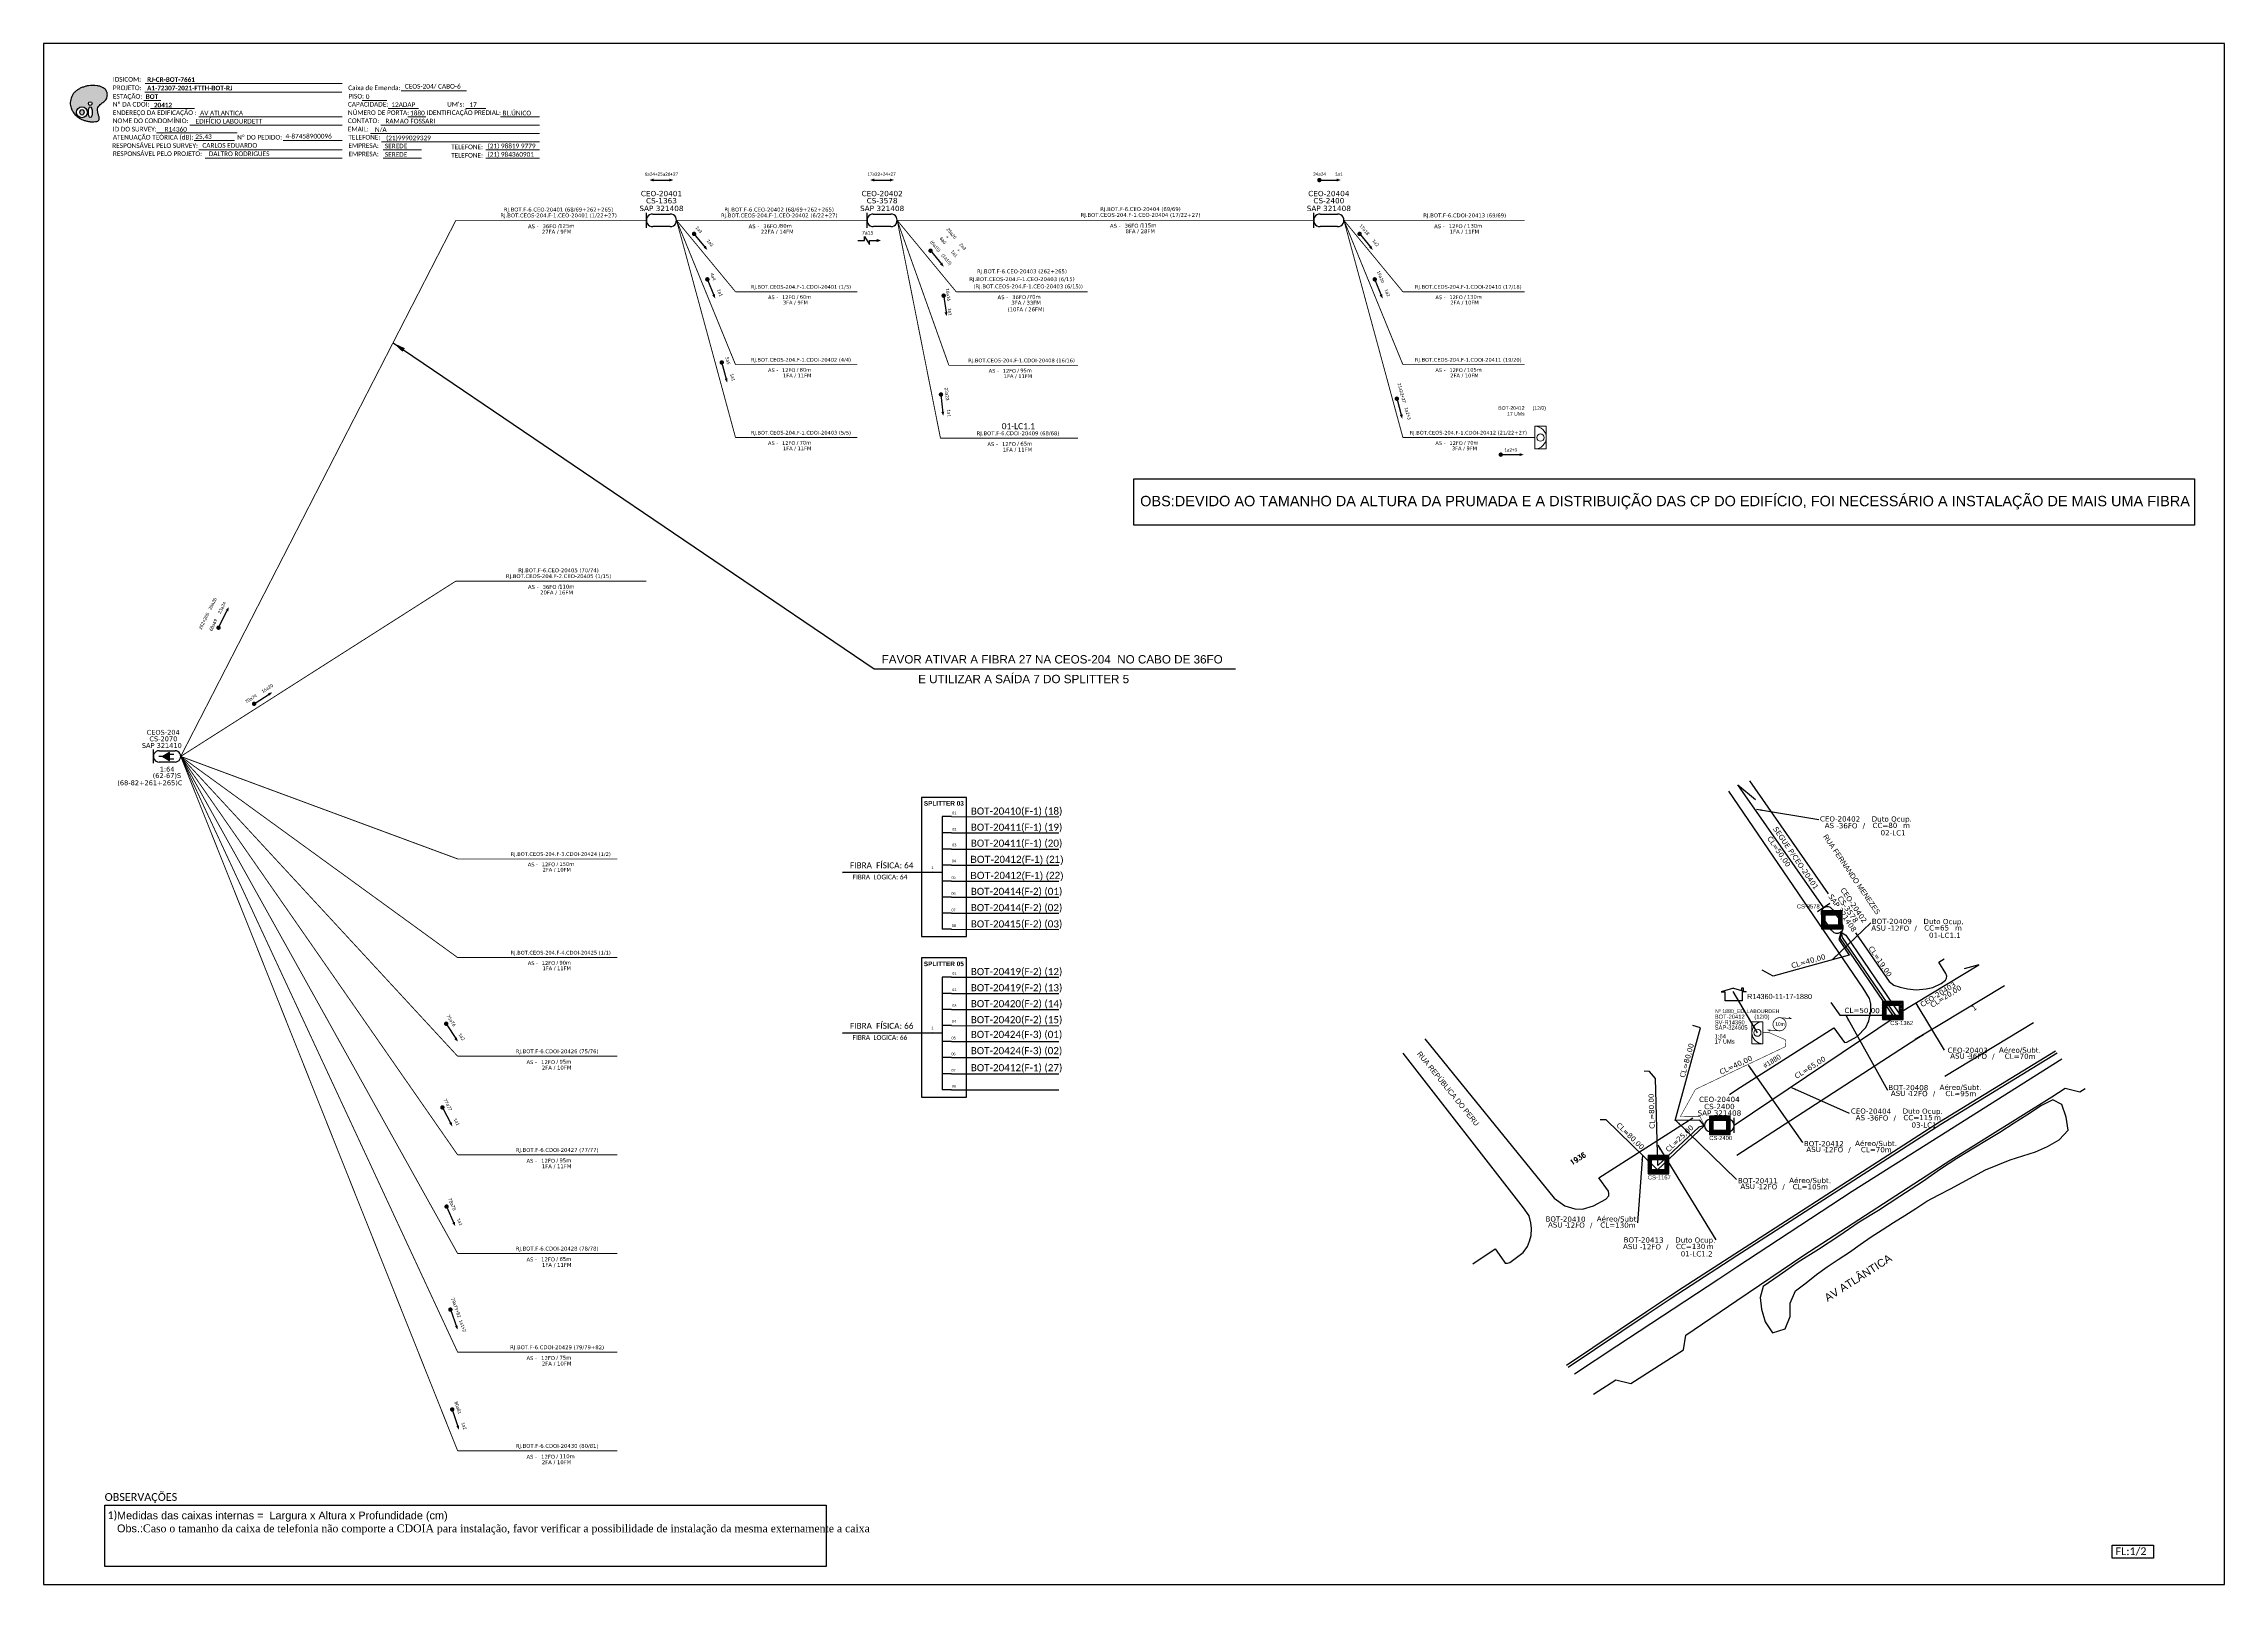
# Model space of a CAD drawing. Header units: metres. Extents: x -1286 to 457, y -500 to 94.
# Drawn here: x -1286 to -445, y -500 to 94 of the extents above; entities that cross this region are included whole.
import ezdxf
from ezdxf.enums import TextEntityAlignment as Align

# ---------------------------------------------------------------- set-up
doc = ezdxf.new("R2010")
doc.units = ezdxf.units.M
for name, color, linetype in [('10.1-Caixas Subterrâneas', 5, 'Continuous'), ('20.4-CEOS', 1, 'Continuous'), ('20.5-CEO', 1, 'Continuous'), ('CABO OPTICO EXISTENTE', 5, 'Continuous'), ('CAP a instalar', 1, 'Continuous'), ('celulas gpon', 7, 'Continuous'), ('Folga', 1, 'Continuous'), ('label_cabos', 7, 'Continuous'), ('Legenda', 1, 'Continuous'), ('MUB', 252, 'Continuous'), ('QUADRA', 7, 'Continuous'), ('Segmento de Logradouro Texto', 238, 'Continuous'), ('SETA', 7, 'Continuous'), ('surveys', 7, 'Continuous'), ('surveys legendas', 7, 'Continuous')]:
    doc.layers.add(name, color=color, linetype=linetype)
for name, color, linetype, lineweight in [("20.0-LEGENDA DOS CDO'S", 1, 'Continuous', 0), ('20.1-CDO_INTERIOR', 1, 'Continuous', 0), ('40.1-ETIQUETAS', 1, 'Continuous', 20)]:
    doc.layers.add(name, color=color, linetype=linetype, lineweight=lineweight)
doc.layers.add('DROP DE CLIENTE', color=140, linetype='Continuous', plot=False)
doc.layers.add('EXTRA', color=50, linetype='Continuous', plot=False)
doc.styles.add('ARIAL', font='arial.ttf')
doc.styles.add('ROMANS', font='romans.shx')
doc.styles.add('siredit', font='verdana.ttf')
doc.styles.add('WMF-Calibri0', font='calibri.ttf')
doc.styles.add('WMF-Calibri1', font='calibrib.ttf')
doc.linetypes.add('FENCELINE1', pattern='A,0.25,-0.1,[133,ltypeshp.shx,S=0.1,R=0,X=-0.1,Y=0],-0.1,1', length=1.45)
doc.dimstyles.new('CC', dxfattribs={"dimtxt": 0.8, "dimasz": 2, "dimexe": 0.18, "dimexo": 0.0625, "dimgap": 0.09, "dimtad": 0, "dimdec": 0, "dimrnd": 1, "dimzin": 0, "dimdsep": 46, "dimtxsty": 'siredit', "dimblk": 'NONE', "dimcen": 0, "dimse1": 1, "dimse2": 1, "dimsd1": 1, "dimsd2": 1, "dimclrt": 7, "dimadec": 0, "dimazin": 0, "dimtfac": 1, "dimtdec": 0, "dimtofl": 0, "dimtmove": 0, "dimatfit": 3, "dimfxl": 0, "dimtolj": 1, "dimtzin": 0, "dimarcsym": 0})
doc.dimstyles.new('ISO-25', dxfattribs={"dimtxt": 2.5, "dimasz": 2.5, "dimexe": 1.25, "dimexo": 0.625, "dimtad": 1, "dimtxsty": 'Standard', "dimcen": 2.5, "dimadec": 0, "dimazin": 0, "dimtfac": 1, "dimtmove": 0, "dimatfit": 3, "dimfxl": 0, "dimarcsym": 0})

# ---------------------------------------------------------------- blocks, each defined once
blk = doc.blocks.new('OI')
h = blk.add_hatch(color=40)
edge = h.paths.add_edge_path()
edge.add_spline(control_points=[(4.35, -0.67), (3.92, -0.99), (3.26, -1.5), (2.81, -2.59), (2.9, -3.5), (3.06, -4.27), (3.31, -4.85), (3.37, -5.39), (3.4, -5.88), (3.2, -6.4), (2.54, -6.61), (1.65, -6.63), (0.55, -6.67), (-0.56, -6.42), (-1.61, -6.14), (-2.77, -5.61), (-3.92, -4.77), (-4.89, -3.7), (-5.34, -2.65), (-5.6, -1.94), (-5.85, -0.96), (-5.71, 0.47), (-5.1, 2.02), (-4.14, 3.02), (-3.3, 3.61), (-2.37, 4.16), (-1.36, 4.44), (-0.56, 4.7), (0.79, 4.85), (2.24, 4.97), (3.79, 4.57), (4.67, 4.21), (5.44, 3.65), (5.76, 2.99), (6.03, 2.21), (6.01, 1.46), (5.72, 0.64), (5.31, 0.08), (4.88, -0.38), (4.51, -0.55), (4.35, -0.67)], knot_values=[0, 0, 0, 0, 1.60434, 2.417191, 3.427595, 4.282808, 4.776746, 5.304182, 5.888771, 6.258406, 6.858137, 7.79129, 8.986195, 10.124242, 11.187857, 12.242908, 13.953784, 15.414161, 16.515391, 17.349188, 17.675853, 19.552021, 21.515531, 22.568638, 23.63245, 24.621084, 25.782718, 26.745347, 27.142653, 29.870543, 31.004649, 31.921532, 32.709589, 33.801391, 34.042471, 35.192333, 35.971461, 36.628871, 37.254359, 37.836911, 37.836911, 37.836911, 37.836911], degree=3, periodic=0)
h.paths.add_polyline_path([(1.13, -0.87, -1), (-0.04, -0.87, -1)], flags=16)
edge = h.paths.add_edge_path(flags=16)
edge.add_ellipse((0.56, -3.59), major_axis=(-0.02, 1.71), ratio=0.361305, start_angle=0, end_angle=360)
h.paths.add_polyline_path([(-0.36, -3.62, -1), (-3.8, -3.62, -1)], flags=16)
edge = h.paths.add_edge_path(flags=0)
edge.add_ellipse((-2.08, -3.62), major_axis=(0, 0.885), ratio=0.758294, start_angle=0, end_angle=360)
at = {"color": 40}
for centre, radius in [((-2.08, -3.62), 1.72), ((0.54, -0.87), 0.587)]:
    blk.add_circle(centre, radius, dxfattribs=at)
blk.add_ellipse((-2.08, -3.62), major_axis=(0, 0.885), ratio=0.758294, start_param=-3.141592653589792, end_param=3.141592653589792, dxfattribs=at)
blk.add_ellipse((0.56, -3.59), major_axis=(-0.02, 1.71), ratio=0.361305, dxfattribs=at)
at = {"color": 40, "start_tangent": (-0.800898, -0.598801), "end_tangent": (-0.800898, -0.598801)}
blk.add_spline([(4.35, -0.67), (3.2, -1.78), (2.9, -2.54), (2.92, -3.55), (3.12, -4.38), (3.28, -4.85), (3.37, -5.37), (3.35, -5.95), (3.2, -6.29), (2.66, -6.55), (1.73, -6.63), (0.54, -6.62), (-0.58, -6.41), (-1.6, -6.11), (-2.56, -5.67), (-3.95, -4.67), (-4.89, -3.56), (-5.37, -2.56), (-5.64, -1.78), (-5.72, -1.46), (-5.63, 0.42), (-4.84, 2.22), (-4.13, 2.99), (-3.27, 3.62), (-2.4, 4.09), (-1.3, 4.47), (-0.37, 4.72), (0.02, 4.77), (2.75, 4.8), (3.85, 4.53), (4.69, 4.16), (5.31, 3.68), (5.85, 2.73), (5.93, 2.5), (5.94, 1.35), (5.67, 0.62), (5.29, 0.08), (4.84, -0.36), (4.35, -0.67)], degree=3, dxfattribs=at)
blk = doc.blocks.new('ETIQUETA_RS5F')
at = {"layer": '40.1-ETIQUETAS', "color": 0, "style": 'siredit'}
blk.add_text('/', height=1.5, dxfattribs=at).set_placement((1.58, -1.95), align=Align.MIDDLE_RIGHT)
for tag, p in [('ETIQUETA_R_SECUNDARIA', (1.21, 2.1)), ('ETIQUETA_R_PRIMARIA', (1.21, 4.1)), ('F_ATIVAS/F_MORTAS', (1.14, -4.24))]:
    blk.add_attdef(tag, text='', height=1.5, dxfattribs=at).set_placement(p, align=Align.MIDDLE_CENTER)
for tag, p in [('TIPO_CABO', (-6.58, -2.12)), ('CAP_CABO', (0.4, -2.09))]:
    blk.add_attdef(tag, text='', height=1.5, dxfattribs=at).set_placement(p, align=Align.MIDDLE_RIGHT)
for tag, p in [('FUSÃO_1', (0.85, -8.39)), ('FUSÃO_2', (0.85, -10.6)), ('FUSÃO_3', (0.85, -12.93)), ('FUSÃO_4', (0.85, -15.14)), ('FUSÃO_5', (0.85, -17.16))]:
    blk.add_attdef(tag, text='', height=1.5, dxfattribs=at).set_placement(p, align=Align.CENTER)
blk.add_attdef('METROS', text='', height=1.5, dxfattribs=at).set_placement((2.14, -1.95), align=Align.MIDDLE_LEFT)
blk = doc.blocks.new('SURVEY_SURVEY')
for p, q in [((0, 0.0000127), (-0.0000126, 0.000009)), ((-0.0000126, 0.000009), (-0.0000086, 0.000009)), ((-0.0000086, 0), (-0.0000086, 0.000009)), ((0.0000086, 0), (-0.0000086, 0)), ((0, 0.0000127), (0.0000126, 0.000009)), ((0.0000084, 0.0000132), (0.0000098, 0.0000132)), ((0.0000084, 0.0000103), (0.0000084, 0.0000132)), ((0.0000126, 0.000009), (0.0000086, 0.000009)), ((0.0000086, 0.000009), (0.0000086, 0)), ((0.0000098, 0.0000132), (0.0000098, 0.0000099))]:
    blk.add_line(p, q)
blk = doc.blocks.new('*X70')
at = {"color": 0, "linetype": 'Continuous'}
for p, q in [((-1.25, 0.34099), (-0.49099, 1.1)), ((-1.25, 0.517767), (-0.667767, 1.1)), ((-1.25, 0.694544), (-0.844544, 1.1)), ((-1.25, 0.87132), (-1.02132, 1.1)), ((-1.25, 1.048097), (-1.198097, 1.1)), ((-1.25, 0.164214), (-0.8035, 0.610714)), ((-1.25, -0.012563), (-0.8035, 0.433937)), ((-1.25, -0.18934), (-0.8035, 0.25716)), ((-1.25, -0.366117), (-0.8035, 0.080383)), ((-0.789214, 0.625), (-0.314214, 1.1)), ((-0.612437, 0.625), (-0.137437, 1.1)), ((-0.43566, 0.625), (0.03934, 1.1)), ((-0.258883, 0.625), (0.216117, 1.1)), ((-0.082107, 0.625), (0.392893, 1.1)), ((0.09467, 0.625), (0.56967, 1.1)), ((0.271447, 0.625), (0.746447, 1.1)), ((0.448223, 0.625), (0.923223, 1.1)), ((0.625, 0.625), (1.1, 1.1)), ((0.801777, 0.625), (1.25, 1.073223)), ((0.8035, 0.449947), (1.25, 0.896447)), ((0.8035, 0.27317), (1.25, 0.71967)), ((0.8035, 0.096393), (1.25, 0.542893)), ((0.8035, -0.080383), (1.25, 0.366117)), ((0.8035, -0.25716), (1.25, 0.18934)), ((0.8035, -0.433937), (1.25, 0.012563)), ((-1.25, -0.542893), (-0.8035, -0.096393)), ((-1.25, -0.71967), (-0.8035, -0.27317)), ((-1.25, -0.896447), (-0.8035, -0.449947)), ((-1.25, -1.073223), (-0.801777, -0.625)), ((-1.1, -1.1), (-0.625, -0.625)), ((-0.923223, -1.1), (-0.448223, -0.625)), ((-0.746447, -1.1), (-0.271447, -0.625)), ((-0.56967, -1.1), (-0.09467, -0.625)), ((-0.392893, -1.1), (0.082107, -0.625)), ((-0.216117, -1.1), (0.258883, -0.625)), ((-0.03934, -1.1), (0.43566, -0.625)), ((0.137437, -1.1), (0.612437, -0.625)), ((0.314214, -1.1), (0.789214, -0.625)), ((0.49099, -1.1), (1.25, -0.34099)), ((0.667767, -1.1), (1.25, -0.517767)), ((0.8035, -0.610714), (1.25, -0.164214)), ((0.844544, -1.1), (1.25, -0.694544)), ((1.02132, -1.1), (1.25, -0.87132)), ((1.198097, -1.1), (1.25, -1.048097))]:
    blk.add_line(p, q, dxfattribs=at)
blk = doc.blocks.new('MANHOLE_MQ')
at = {"color": 0, "linetype": 'Continuous'}
for p, q in [((0.0000062, 0.0000057), (-0.0000063, 0.0000057)), ((-0.0000063, 0.0000057), (-0.0000063, -0.0000053)), ((-0.000004, 0.0000033), (0.000004, 0.0000033)), ((-0.000004, -0.0000029), (-0.000004, 0.0000033)), ((0.000004, 0.0000033), (0.000004, -0.0000029)), ((0.0000062, -0.0000053), (0.0000062, 0.0000057)), ((-0.0000063, -0.0000053), (0.0000062, -0.0000053)), ((0.000004, -0.0000029), (-0.000004, -0.0000029)), ((0.000004, -0.0000029), (0.000004, -0.0000029))]:
    blk.add_line(p, q, dxfattribs=at)
at = {"color": 0, "linetype": 'Continuous', "xscale": 5e-06, "yscale": 5e-06, "zscale": 1e-05}
blk.add_blockref('*X70', (0, 0.0000002), dxfattribs=at)
blk = doc.blocks.new('Inst CB DT OCUP CFOA-SM-AS-80-TS-36')
at = {"layer": 'label_cabos', "color": 0, "style": 'siredit'}
for tag, flags, p in [('ID_ATIVIDADE', 3, (1.31, 2.67)), ('FATOR', 1, (11.56, 2.55))]:
    blk.add_attdef(tag, text='', height=1, rotation=359.69, dxfattribs=dict(at, flags=flags)).set_placement(p, align=Align.MIDDLE_CENTER)
for tag, p in [('TIPO_CABO', (1.76, 0)), ('DESTINO_CABO', (3.13, 1.26)), ('CABO', (4.69, -0.05)), ('/', (7.71, -0.05)), ('LANCE', (10.91, 0)), ('TIPO_CABO', (13.11, 1.24)), ('UND', (15.96, 0)), ('FID', (13.15, -1.41))]:
    blk.add_attdef(tag, text='', height=1, rotation=359.69, dxfattribs=at).set_placement(p, align=Align.MIDDLE_CENTER)
blk.add_attdef('QTDE', (12.43, -0.47), '', height=1, rotation=359.69, dxfattribs=at)
blk = doc.blocks.new('_None')
blk = doc.blocks.new('LEGENDA DOS CABOS')
at = {"layer": 'EXTRA', "color": 0, "style": 'siredit'}
for tag, p in [('ID', (4.6, 0.97)), ('XX', (9.03, 0.97))]:
    blk.add_attdef(tag, text='', height=0.48, rotation=359.69, dxfattribs=at).set_placement(p, align=Align.MIDDLE_CENTER)
at = {"layer": 'Legenda', "color": 0, "style": 'siredit'}
for tag, p in [('TIPO_CABO', (1.31, 0)), ('CABO', (4.69, -0.05)), ('/', (6.81, -0.05)), ('METROS', (10.03, -0.05))]:
    blk.add_attdef(tag, text='', height=0.8, rotation=359.69, dxfattribs=at).set_placement(p, align=Align.MIDDLE_CENTER)
blk = doc.blocks.new('Inst CB DT OCUP CFOA-SM-ASU-120-S-12')
at = {"layer": 'label_cabos', "color": 0, "style": 'siredit'}
for tag, flags, p in [('ID_ATIVIDADE', 3, (1.31, 2.67)), ('FATOR', 1, (11.56, 2.55))]:
    blk.add_attdef(tag, text='', height=1, rotation=359.69, dxfattribs=dict(at, flags=flags)).set_placement(p, align=Align.MIDDLE_CENTER)
for tag, p in [('TIPO_CABO', (1.26, 0)), ('DESTINO_CABO', (3.13, 1.26)), ('CABO', (4.69, -0.05)), ('/', (7.71, -0.05)), ('LANCE', (10.91, 0)), ('TIPO_CABO', (13.11, 1.24)), ('UND', (15.96, 0)), ('FID', (13.15, -1.41))]:
    blk.add_attdef(tag, text='', height=1, rotation=359.69, dxfattribs=at).set_placement(p, align=Align.MIDDLE_CENTER)
blk.add_attdef('QTDE', (12.43, -0.47), '', height=1, rotation=359.69, dxfattribs=at)

msp = doc.modelspace()

# ---------------------------------------------------------------- hatches: boundary and pattern name
h = msp.add_hatch(color=5)
h.dxf.hatch_style = 1
h.paths.add_polyline_path([(-1237.53, -179.09), (-1240.15, -180.6), (-1237.53, -182.12)])

# ---------------------------------------------------------------- linework, layer by layer
at = {"color": 7, "linetype": 'Continuous'}
for p, q in [((-939.49, -203.83), (-939.49, -247.26)), ((-935.97, -203.83), (-939.49, -203.83)), ((-935.97, -210.12), (-939.49, -210.12)), ((-935.97, -216.31), (-939.49, -216.31)), ((-943.14, -225.26), (-939.51, -225.26)), ((-935.97, -222.53), (-939.49, -222.53)), ((-935.97, -228.69), (-939.49, -228.69)), ((-935.97, -234.86), (-939.49, -234.86)), ((-935.97, -241.05), (-939.49, -241.05)), ((-935.97, -247.26), (-939.49, -247.26)), ((-939.49, -265.71), (-939.49, -309.13)), ((-935.97, -265.71), (-939.49, -265.71)), ((-935.97, -271.99), (-939.49, -271.99)), ((-935.97, -278.18), (-939.49, -278.18)), ((-935.97, -284.4), (-939.49, -284.4)), ((-943.14, -287.13), (-939.51, -287.13)), ((-935.97, -290.57), (-939.49, -290.57)), ((-935.97, -296.73), (-939.49, -296.73)), ((-935.97, -302.92), (-939.49, -302.92)), ((-935.97, -309.13), (-939.49, -309.13))]:
    msp.add_line(p, q, dxfattribs=at)
at = {"color": 10, "linetype": 'Continuous'}
for p, q in [((-935.97, -203.83), (-894.6, -203.85)), ((-935.97, -210.12), (-894.6, -210.13)), ((-935.97, -216.31), (-894.6, -216.32)), ((-935.97, -222.53), (-894.6, -222.54)), ((-935.97, -228.68), (-894.6, -228.69)), ((-935.97, -234.86), (-894.6, -234.87)), ((-935.97, -241.05), (-894.6, -241.06)), ((-935.97, -247.26), (-894.6, -247.28)), ((-935.97, -265.71), (-894.6, -265.72)), ((-935.97, -271.99), (-894.6, -272)), ((-935.97, -278.18), (-894.6, -278.19)), ((-935.97, -284.4), (-894.6, -284.42)), ((-935.97, -290.55), (-894.6, -290.57)), ((-935.97, -296.73), (-894.6, -296.74)), ((-935.97, -302.92), (-894.6, -302.93)), ((-935.97, -309.13), (-894.6, -309.15))]:
    msp.add_line(p, q, dxfattribs=at)
at = {"color": 1, "linetype": 'Continuous', "lineweight": 60}
for p, q in [((-943.14, -225.26), (-977.93, -225.37)), ((-943.14, -287.13), (-977.93, -287.24))]:
    msp.add_line(p, q, dxfattribs=at)
at = {"color": 0}
for p, q in [((-1262.5, -469.23), (-984.25, -469.23)), ((-1262.5, -492.93), (-1262.5, -469.23)), ((-984.25, -469.23), (-984.25, -492.93)), ((-984.25, -492.93), (-1262.5, -492.93))]:
    msp.add_line(p, q, dxfattribs=at)
msp.add_lwpolyline([(-1286.07, -499.81), (-445.07, -499.81), (-445.07, 94.19), (-1286.07, 94.19)], close=True)
at = {"color": 7, "lineweight": 0}
for points in [[(-1246.94, 78.79), (-1170.96, 78.79)], [(-1148.15, 76.01), (-1123.01, 76.01)], [(-1247.47, 72.24), (-1240.92, 72.24)], [(-1246.97, 75.52), (-1171.01, 75.52)], [(-1244.81, 69.17), (-1227.84, 69.17)], [(-1163.19, 72.28), (-1153.71, 72.28)], [(-1153.14, 69.17), (-1141.52, 69.17)], [(-1123.2, 69.17), (-1115.53, 69.17)], [(-1242.49, 59.75), (-1211.44, 59.75)], [(-1229.65, 62.82), (-1170.98, 62.82)], [(-1226.24, 65.93), (-1170.98, 65.93)], [(-1160.06, 59.58), (-1094.8, 59.58)], [(-1156.02, 62.82), (-1094.8, 62.82)], [(-1145.56, 65.93), (-1138.61, 65.93)], [(-1109.86, 65.93), (-1094.82, 65.93)], [(-1227.96, 56.79), (-1212.45, 56.79)], [(-1226.24, 53.23), (-1170.98, 53.23)], [(-1193.73, 56.79), (-1170.96, 56.79)], [(-1155.78, 56.34), (-1094.8, 56.34)], [(-1155.17, 53.23), (-1140.37, 53.23)], [(-1115.57, 53.23), (-1094.8, 53.23)], [(-1223.75, 49.99), (-1170.98, 49.99)], [(-1155.17, 49.99), (-1140.37, 49.99)], [(-1115.57, 49.99), (-1094.8, 49.99)]]:
    msp.add_lwpolyline(points, dxfattribs=at)
at = {"const_width": 0.848}
for points in [[(-794.5, 41.6, 1), (-793.66, 41.6, 1)], [(-1218.8, -131.37, 1), (-1218.42, -130.61, 1)], [(-1205.24, -160.54, 1), (-1204.53, -160.09, 1)]]:
    msp.add_lwpolyline(points, format="xyb", close=True, dxfattribs=at)
at = {"color": 7}
for points, const_width in [([(-1035.49, 21.17, 1), (-1034.95, 20.51, 1)], 0.849), ([(-778.84, 21.17, 1), (-778.3, 20.52, 1)], 0.849), ([(-944.2, 14.75, 1), (-943.88, 13.97, 1)], 0.849), ([(-1030.26, 3.71, 1), (-1029.94, 2.92, 1)], 0.849), ([(-772.89, 3.71, 1), (-772.57, 2.93, 1)], 0.849), ([(-939.02, -2.56, 1), (-938.92, -3.4, 1)], 0.849), ([(-1024.66, -28.32, 1), (-1024.44, -29.14, 1)], 0.849), ([(-940.05, -40.65, 1), (-939.96, -41.49, 1)], 0.848), ([(-764.31, -42.28, 1), (-764.09, -43.1, 1)], 0.849), ([(-724.55, -64.26, 1), (-723.7, -64.26, 1)], 0.849), ([(-1131.04, -283.29, 1), (-1130.59, -284, 1)], 0.848), ([(-1132.47, -315.56, 1), (-1132.08, -316.31, 1)], 0.848), ([(-1130.83, -353.78, 1), (-1130.49, -354.55, 1)], 0.848), ([(-1129.35, -393.49, 1), (-1129.06, -394.28, 1)], 0.848), ([(-1128.62, -431.97, 1), (-1128.35, -432.77, 1)], 0.848)]:
    msp.add_lwpolyline(points, format="xyb", close=True, dxfattribs=dict(at, const_width=const_width))
msp.add_lwpolyline([(-969.45, 18.3), (-969.45, 19.82), (-967.63, 16.77), (-967.63, 18.3)], dxfattribs=at)
at = {"color": 1}
msp.add_lwpolyline([(-865.63, -73.53), (-456.58, -73.53), (-456.58, -91.49), (-865.63, -91.49)], close=True, dxfattribs=at)
at = {"color": 5}
msp.add_lwpolyline([(-1240.15, -180.6), (-1237.53, -182.12), (-1237.53, -179.09)], close=True, dxfattribs=at)
at = {"color": 7}
for points in [[(-947.46, -250.05), (-930.18, -250.05), (-930.18, -196.39), (-947.46, -196.39)], [(-947.46, -311.92), (-930.18, -311.92), (-930.18, -258.26), (-947.46, -258.26)], [(-488.37, -484.64), (-472.44, -484.64), (-472.44, -489.7), (-488.37, -489.7)]]:
    msp.add_lwpolyline(points, close=True, dxfattribs=at)
at = {"layer": '20.1-CDO_INTERIOR', "color": 1, "lineweight": 18}
for points in [[(-706.59, -62.08), (-706.59, -53.3), (-710.97, -53.3), (-710.97, -62.08)], [(-627.27, -291.39), (-627.27, -282.89), (-623.02, -282.89), (-623.02, -291.39)]]:
    msp.add_lwpolyline(points, close=True, dxfattribs=at)
for centre, radius in [((-708.78, -57.69), 1.4), ((-625.14, -287.14), 1.36)]:
    msp.add_circle(centre, radius, dxfattribs=at)
for centre, radius, start, end in [((-710.97, -57.69), 4.39, 270, 90), ((-623.02, -287.14), 4.25, 90.02759, 270.02759)]:
    msp.add_arc(centre, radius, start, end, dxfattribs=at)
at = {"layer": '20.4-CEOS', "color": 5}
for p, q in [((-1243.71, -183.24), (-1243.71, -177.97)), ((-1240.15, -180.6), (-1241.62, -180.6)), ((-1241.52, -178.42), (-1235.39, -178.42)), ((-1235.39, -182.79), (-1241.52, -182.79)), ((-1240.15, -180.6), (-1237.62, -180.6)), ((-1237.73, -179.74), (-1235.86, -179.74)), ((-1237.73, -181.56), (-1235.86, -181.56))]:
    msp.add_line(p, q, dxfattribs=at)
for centre, major_axis, start_param, end_param in [((-1241.52, -180.6), (1.55, 1.55), 0.785398, 3.926991), ((-1235.39, -180.6), (-1.55, 1.55), 2.356194, 5.497787)]:
    msp.add_ellipse(centre, major_axis=major_axis, ratio=1, start_param=start_param, end_param=end_param, dxfattribs=at)
at = {"layer": '20.5-CEO', "color": 7}
for p, q in [((-596.39, -247.8), (-600.17, -242.26)), ((-596.22, -239.56), (-592.43, -245.1))]:
    msp.add_line(p, q, dxfattribs=at)
at = {"layer": '20.5-CEO', "color": 5}
for p, q in [((-643.17, -320.49), (-636.45, -320.49)), ((-636.45, -325.28), (-643.17, -325.28))]:
    msp.add_line(p, q, dxfattribs=at)
at = {"layer": '20.5-CEO', "color": 7}
msp.add_lwpolyline([(-597.17, -237.3), (-601.93, -240.56)], dxfattribs=at)
at = {"layer": '20.5-CEO', "color": 5}
msp.add_lwpolyline([(-634.06, -325.77), (-634.06, -320)], dxfattribs=at)
at = {"layer": '20.5-CEO', "color": 7}
for centre, start, end in [((-598.2, -240.91), 34.34985, 214.34985), ((-594.41, -246.45), 214.34985, 34.34985)]:
    msp.add_arc(centre, 2.39, start, end, dxfattribs=at)
at = {"layer": '20.5-CEO', "color": 5}
for centre, start, end in [((-643.17, -322.88), 90, 270), ((-636.45, -322.88), 270, 90)]:
    msp.add_arc(centre, 2.39, start, end, dxfattribs=at)
at = {"layer": 'CAP a instalar', "color": 7, "linetype": 'Continuous'}
for p, q in [((-1053.61, 23.15), (-1053.61, 28.98)), ((-1051.19, 28.48), (-1044.41, 28.49)), ((-968.51, 23.15), (-968.51, 28.98)), ((-966.1, 28.49), (-959.31, 28.49)), ((-1044.4, 23.65), (-1051.19, 23.65)), ((-959.31, 23.65), (-966.09, 23.65))]:
    msp.add_line(p, q, dxfattribs=at)
at = {"layer": 'CAP a instalar', "color": 5, "linetype": 'Continuous'}
for p, q in [((-796.24, 23.15), (-796.24, 28.99)), ((-793.82, 28.49), (-787.04, 28.49)), ((-787.04, 23.65), (-793.82, 23.65))]:
    msp.add_line(p, q, dxfattribs=at)
at = {"layer": 'CAP a instalar', "color": 5, "linetype": 'FENCELINE1', "ltscale": 6, "const_width": 0.34}
for points in [[(-1127.08, 26.06), (-1233.2, -180.61)], [(-1127.08, 26.06), (-1053.61, 26.06)], [(-1041.99, 26.07), (-968.51, 26.07)], [(-956.89, 26.07), (-796.24, 26.07)]]:
    msp.add_lwpolyline(points, dxfattribs=at)
at = {"layer": 'CAP a instalar', "color": 7, "linetype": 'FENCELINE1', "ltscale": 6, "const_width": 0.34}
for points in [[(-1041.99, 26.07), (-1019.23, -1.48)], [(-1041.99, 26.07), (-1019.23, -29.59)], [(-1041.99, 26.07), (-1019.23, -57.69)], [(-956.89, 26.07), (-936.96, -29.83)], [(-940.2, -57.94), (-956.89, 26.07)], [(-956.89, 26.07), (-934.13, -1.48)], [(-784.62, 26.07), (-761.86, -1.48)], [(-784.62, 26.07), (-761.86, -29.58)], [(-784.62, 26.07), (-714.86, 26.07)], [(-1019.23, -1.48), (-972.23, -1.48)], [(-934.13, -1.48), (-883.42, -1.48)], [(-761.86, -1.48), (-714.86, -1.48)], [(-1019.23, -29.59), (-972.23, -29.59)], [(-936.96, -29.83), (-887.14, -29.83)], [(-761.86, -29.58), (-714.86, -29.58)], [(-1019.23, -57.69), (-972.23, -57.69)], [(-940.2, -57.94), (-887.14, -57.94)], [(-1127.08, -113.01), (-1233.2, -180.61)], [(-1127.08, -113.01), (-1053.61, -113.01)], [(-1126.39, -258.17), (-1233.2, -180.61)], [(-1126.39, -448.33), (-1233.2, -180.61)], [(-1126.39, -410.3), (-1233.2, -180.61)], [(-1126.39, -372.27), (-1233.2, -180.61)], [(-1126.39, -334.23), (-1233.2, -180.61)], [(-1126.39, -296.2), (-1233.2, -180.61)], [(-1233.2, -180.61), (-1126.36, -220.14)], [(-1126.36, -220.14), (-1064.88, -220.14)], [(-1126.39, -258.17), (-1064.88, -258.17)], [(-1126.39, -296.2), (-1064.88, -296.2)], [(-1126.39, -334.23), (-1064.88, -334.23)], [(-1126.39, -372.27), (-1064.88, -372.27)], [(-1126.39, -410.3), (-1064.88, -410.3)], [(-1126.39, -448.33), (-1064.88, -448.33)]]:
    msp.add_lwpolyline(points, dxfattribs=at)
at = {"layer": 'CAP a instalar', "color": 1, "linetype": 'FENCELINE1', "ltscale": 6}
for points, const_width in [([(-784.62, 26.07), (-761.86, -57.69)], 0.34), ([(-761.86, -57.69), (-710.98, -57.69)], 0.34), ([(-645.56, -322.88), (-647.26, -319.48), (-654.86, -319.45), (-649.06, -308.98), (-614.2, -292.42), (-614.39, -289.83), (-620.48, -287.14), (-623.02, -287.14)], 0.2)]:
    msp.add_lwpolyline(points, dxfattribs=dict(at, const_width=const_width))
at = {"layer": 'CAP a instalar', "color": 7, "linetype": 'FENCELINE1', "ltscale": 6}
for points in [[(-599.55, -238.93), (-632.68, -191.55), (-625.89, -197.26)], [(-592.87, -248.29), (-592.42, -250.36), (-571.63, -280.93), (-634.06, -322.88)], [(-592.87, -248.29), (-593.76, -251.23), (-589.71, -257.19), (-609.84, -262.79), (-619.11, -265.37), (-623.26, -262.98)], [(-596.81, -275.48), (-593.36, -280.42), (-572.94, -280.42), (-593.1, -250.79), (-592.87, -248.29)], [(-592.89, -248.31), (-591.1, -249.46), (-570.59, -279.62), (-539.81, -260.97), (-545.46, -262.45)], [(-645.56, -322.97), (-647.4, -320.88), (-656.93, -320.92), (-647.09, -285.19), (-650.02, -284.4)], [(-645.56, -322.88), (-647.74, -323.52), (-663.52, -338.35), (-664.49, -304.79), (-666.76, -302.14), (-668.82, -301.9)], [(-685.82, -320.53), (-683.55, -320.53), (-663.66, -339.98), (-645.56, -322.88)]]:
    msp.add_lwpolyline(points, dxfattribs=at)
at = {"layer": 'CAP a instalar', "color": 7, "linetype": 'Continuous'}
for centre, major_axis, start_param, end_param in [((-1051.19, 26.06), (-1.71, 1.71), -0.785173, 2.35642), ((-1044.41, 26.07), (1.71, 1.71), 3.927216, 7.068809), ((-966.1, 26.07), (-1.71, 1.71), -0.785173, 2.35642), ((-959.31, 26.07), (1.71, 1.71), 3.927216, 7.068809)]:
    msp.add_ellipse(centre, major_axis=major_axis, ratio=1, start_param=start_param, end_param=end_param, dxfattribs=at)
at = {"layer": 'CAP a instalar', "color": 5, "linetype": 'Continuous'}
for centre, major_axis, start_param, end_param in [((-793.82, 26.07), (-1.71, 1.71), -0.785173, 2.35642), ((-787.04, 26.07), (1.71, 1.71), 3.927216, 7.068809)]:
    msp.add_ellipse(centre, major_axis=major_axis, ratio=1, start_param=start_param, end_param=end_param, dxfattribs=at)
at = {"layer": 'DROP DE CLIENTE'}
msp.add_lwpolyline([(-625.14, -287.14), (-634.48, -271.25)], dxfattribs=at)
at = {"layer": 'Folga', "color": 1, "const_width": 0.264}
for points in [[(-616.82, -286.4), (-621.03, -286.07), (-620.22, -286.56)], [(-616.42, -281.35), (-612.21, -281.68), (-613.02, -281.19)]]:
    msp.add_lwpolyline(points, dxfattribs=at)
at = {"layer": 'Folga', "color": 1, "const_width": 0.282}
msp.add_lwpolyline([(-616.42, -281.35, 1.000012), (-616.82, -286.4, 0.999978)], format="xyb", close=True, dxfattribs=at)
at = {"layer": 'MUB', "color": 4, "elevation": -0.24}
for points in [[(-554.99, -321.52), (-554.97, -321.51), (-510.16, -294.1)], [(-734.91, -376.29), (-726.29, -370.43), (-722.99, -375.26), (-722.4, -376), (-721.49, -376.03), (-720.62, -375.77), (-715.46, -371.92), (-713.83, -369.55), (-712.99, -367.5), (-712.36, -365.31), (-712.3, -362.55), (-712.5, -360.38), (-713.19, -357.75), (-715.41, -354.7), (-761.8, -294.98)], [(-633.03, -373.03), (-554.44, -322.38), (-509.53, -294.91)], [(-633.03, -377.36), (-588.62, -348.21), (-555.19, -327.1), (-507.74, -297.19)], [(-633.03, -390.31), (-607.27, -372.86), (-550.57, -336.1), (-511.61, -311.83), (-506.44, -308.52), (-500.78, -309.97), (-498.75, -308.65)], [(-698.78, -415.28), (-667.92, -394.59), (-659.43, -388.89), (-653.79, -385.2), (-554.99, -321.52)], [(-698.08, -416.04), (-667.34, -395.43), (-658.86, -389.73), (-653.24, -386.06), (-633.03, -373.03)], [(-695.67, -418.65), (-679.42, -407.82), (-640.04, -381.97), (-633.03, -377.36)], [(-673.98, -422.37), (-653.69, -409.38), (-652.8, -403.7), (-633.03, -390.31)], [(-688.37, -426.53), (-679.76, -420.9), (-673.98, -422.37)]]:
    msp.add_lwpolyline(points, dxfattribs=at)
at = {"layer": 'MUB', "color": 4, "elevation": 4.47}
msp.add_lwpolyline([(-622.95, -384.91), (-624.13, -389.25), (-623.52, -393.7), (-622.11, -398.62), (-619.27, -402.88), (-614.42, -401.27), (-612.52, -396.51), (-612.5, -391.39), (-610.44, -386.7), (-606.38, -383.58), (-602.42, -380.34), (-598.21, -377.42), (-593.95, -374.59), (-589.7, -371.73), (-585.53, -368.76), (-581.3, -365.86), (-577, -363.1), (-572.68, -360.35), (-568.34, -357.63), (-564.04, -354.85), (-559.77, -352.03), (-555.24, -349.65), (-550.69, -347.3), (-546.15, -344.91), (-541.67, -342.43), (-537.16, -340.03), (-532.42, -338.07), (-527.67, -336.17), (-522.78, -334.63), (-517.9, -333.11), (-513.22, -331.03), (-508.83, -328.38), (-505.25, -324.74), (-506.05, -319.68), (-507.7, -314.83), (-511.24, -313.01), (-515.58, -315.24), (-521.22, -318.89), (-526.15, -322.06), (-531.68, -325.58), (-536.14, -328.28), (-541.66, -331.69), (-548.24, -335.68), (-554.59, -339.67), (-561.46, -344.67), (-570.27, -350.31), (-578.49, -355.71), (-585.9, -360.18), (-593.71, -365.52), (-601.58, -370.69), (-609.45, -375.63), (-616.73, -380.67)], close=True, dxfattribs=at)
at = {"layer": 'QUADRA', "color": 4, "ltscale": 5e-05, "elevation": -0.24}
for points in [[(-628.25, -190.07), (-597.87, -233.64)], [(-583.39, -285.16), (-582.22, -282.55), (-581.38, -278.82), (-581.46, -275.97), (-581.89, -273.88), (-584.43, -269.94), (-636.2, -193.95)], [(-587.37, -248.68), (-574.35, -267.35), (-572.51, -268.79), (-570.14, -269.52), (-567.3, -270.27), (-563.95, -270.53), (-560.12, -270.16), (-557.46, -269.75), (-554.31, -268.21), (-552.57, -266.87), (-552.27, -266.16), (-552.16, -265.32), (-552.44, -264.28), (-555.18, -259.89), (-553.13, -258.65)], [(-529.83, -269.01), (-554.78, -284.1), (-564.36, -289.68), (-561.09, -287.77), (-633.03, -334.45)], [(-633.03, -309.07), (-595.65, -285.18), (-591.56, -290.87), (-590.63, -290.78), (-586.65, -288.61), (-583.39, -285.16)], [(-552.81, -303.94), (-518.69, -283.21)], [(-753.36, -289.45), (-703.59, -350.89), (-699.43, -353.87), (-695.61, -355.06), (-692.6, -355.09), (-688.3, -353.93), (-683.55, -351.3), (-682.5, -350.02), (-682.45, -349.11), (-682.63, -348.22), (-686.31, -343.13), (-650.07, -319.97)]]:
    msp.add_lwpolyline(points, dxfattribs=at)
at = {"layer": 'QUADRA', "ltscale": 5e-05, "elevation": -0.24}
msp.add_lwpolyline([(-635.88, -310.9), (-633.03, -309.07)], dxfattribs=at)
at = {"layer": 'SETA'}
for points in [[(-1051.45, 41.6), (-1044.16, 41.6)], [(-966.35, 41.6), (-959.06, 41.6)], [(-794.08, 41.6), (-786.79, 41.6)], [(-1218.61, -130.99), (-1215.35, -124.47)], [(-1204.88, -160.32), (-1198.73, -156.41)]]:
    msp.add_lwpolyline(points, dxfattribs=at)
at = {"layer": 'SETA', "color": 7}
for points in [[(-1035.4, 21.05), (-1030.76, 15.41)], [(-972.09, 18.3), (-969.45, 18.3)], [(-967.63, 18.3), (-964.87, 18.3)], [(-778.75, 21.06), (-774.11, 15.42)], [(-944.22, 14.57), (-939.57, 8.94)], [(-1030.2, 3.57), (-1027.45, -3.19)], [(-772.84, 3.57), (-770.08, -3.19)], [(-939, -2.71), (-938.06, -9.36)], [(-1024.62, -28.46), (-1022.73, -35.51)], [(-940, -41.07), (-939.25, -48.32)], [(-764.27, -42.43), (-762.36, -49.47)], [(-724.13, -64.26), (-716.82, -64.26)], [(-1130.82, -283.65), (-1126.88, -289.78)], [(-1132.28, -315.93), (-1128.91, -322.4)], [(-1130.66, -354.17), (-1127.73, -360.84)], [(-1129.2, -393.89), (-1126.71, -400.74)], [(-1128.49, -432.37), (-1126.18, -439.29)]]:
    msp.add_lwpolyline(points, dxfattribs=at)
at = {"layer": 'SETA'}
for points in [[(-1050.86, 42.17), (-1052.42, 41.61), (-1050.86, 41.04)], [(-1044.74, 42.17), (-1043.19, 41.61), (-1044.74, 41.04)], [(-965.77, 42.18), (-967.32, 41.61), (-965.77, 41.05)], [(-959.65, 42.18), (-958.09, 41.61), (-959.65, 41.05)], [(-787.37, 42.18), (-785.82, 41.61), (-787.37, 41.05)], [(-1215.85, -124.22), (-1214.65, -123.08), (-1214.84, -124.72)], [(-1199.53, -156.24), (-1197.92, -155.88), (-1198.93, -157.19)]]:
    msp.add_solid(points, dxfattribs=at)
at = {"layer": 'SETA', "color": 7}
for points in [[(-964.87, 18.93), (-963.13, 18.3), (-964.87, 17.66)], [(-1030.69, 16.23), (-1030.14, 14.67), (-1031.56, 15.51)], [(-939.5, 9.75), (-938.95, 8.19), (-940.37, 9.04)], [(-774.04, 16.24), (-773.49, 14.67), (-774.91, 15.52)], [(-1027.14, -2.43), (-1027.07, -4.08), (-1028.18, -2.86)], [(-769.77, -2.43), (-769.71, -4.08), (-770.82, -2.85)], [(-937.5, -9.28), (-937.84, -10.9), (-938.62, -9.44)], [(-1022.32, -34.8), (-1022.46, -36.45), (-1023.41, -35.09)], [(-938.74, -47.68), (-939.14, -49.28), (-939.86, -47.8)], [(-761.96, -48.76), (-762.1, -50.41), (-763.05, -49.05)], [(-716.82, -63.7), (-715.27, -64.26), (-716.82, -64.83)], [(-1126.71, -288.98), (-1126.35, -290.59), (-1127.67, -289.59)], [(-1128.67, -321.62), (-1128.45, -323.25), (-1129.67, -322.14)], [(-1127.44, -360.07), (-1127.33, -361.72), (-1128.48, -360.53)], [(-1126.37, -399.99), (-1126.36, -401.64), (-1127.43, -400.38)], [(-1125.82, -438.55), (-1125.87, -440.2), (-1126.9, -438.91)]]:
    msp.add_solid(points, dxfattribs=at)

# ---------------------------------------------------------------- block references
at = {"color": 7, "xscale": 1.213923925163967, "yscale": 1.213923925163967, "zscale": 1.213923925163967, "rotation": 0.1532896023949059}
msp.add_blockref('OI', (-1268.76, 72.14), dxfattribs=at)
at = {"layer": '10.1-Caixas Subterrâneas', "color": 30, "xscale": 639575.1086223164, "yscale": 639575.1086223164, "zscale": 639575.1086223164, "rotation": 180.0000000000628}
for p in [(-596.46, -243.49), (-573, -278.42), (-639.67, -322.7, -0.24), (-663.38, -337.87, -0.24)]:
    msp.add_blockref('MANHOLE_MQ', p, dxfattribs=at)
at = {"layer": 'CAP a instalar', "color": 7, "linetype": 'FENCELINE1', "ltscale": 7}
ref = msp.add_blockref('ETIQUETA_RS5F', (-739.21, 25.89), dxfattribs=dict(at, xscale=0.9905516832958157, yscale=0.9905516832958157, zscale=0.9905516832958157))
ref.add_attrib('ETIQUETA_R_SECUNDARIA', 'RJ.BOT.F-6.CDOI-20413 (69/69)', dxfattribs={"layer": 'CABO OPTICO EXISTENTE', "color": 0, "height": 1.4858, "style": 'siredit'}).set_placement((-738.03, 27.97), align=Align.MIDDLE_CENTER)
ref.add_attrib('TIPO_CABO', 'AS -', dxfattribs={"layer": '40.1-ETIQUETAS', "color": 0, "height": 1.486, "style": 'siredit'}).set_placement((-745.76, 23.79), align=Align.MIDDLE_RIGHT)
ref.add_attrib('CAP_CABO', '12FO', dxfattribs={"layer": '40.1-ETIQUETAS', "color": 0, "height": 1.486, "style": 'siredit'}).set_placement((-738.84, 23.82), align=Align.MIDDLE_RIGHT)
ref.add_attrib('METROS', '130m', dxfattribs={"layer": '40.1-ETIQUETAS', "color": 0, "height": 1.486, "style": 'siredit'}).set_placement((-737.11, 23.95), align=Align.MIDDLE_LEFT)
ref.add_attrib('F_ATIVAS/F_MORTAS', '1FA / 11FM', dxfattribs={"layer": '40.1-ETIQUETAS', "color": 0, "height": 1.486, "style": 'siredit'}).set_placement((-738.16, 21.69), align=Align.MIDDLE_CENTER)
ref = msp.add_blockref('ETIQUETA_RS5F', (-996.5, -1.59), dxfattribs=dict(at, xscale=0.9513258366373013, yscale=0.9513258366373013, zscale=0.9513258366373013))
ref.add_attrib('ETIQUETA_R_SECUNDARIA', 'RJ.BOT.CEOS-204.F-1.CDOI-20401 (1/3)', dxfattribs={"layer": 'CABO OPTICO EXISTENTE', "color": 0, "height": 1.427, "style": 'siredit'}).set_placement((-994.02, 0.41), align=Align.MIDDLE_CENTER)
ref.add_attrib('TIPO_CABO', 'AS -', dxfattribs={"layer": '40.1-ETIQUETAS', "color": 0, "height": 1.427, "style": 'siredit'}).set_placement((-1002.79, -3.6), align=Align.MIDDLE_RIGHT)
ref.add_attrib('CAP_CABO', '12FO', dxfattribs={"layer": '40.1-ETIQUETAS', "color": 0, "height": 1.427, "style": 'siredit'}).set_placement((-996.15, -3.58), align=Align.MIDDLE_RIGHT)
ref.add_attrib('METROS', '60m', dxfattribs={"layer": '40.1-ETIQUETAS', "color": 0, "height": 1.427, "style": 'siredit'}).set_placement((-994.49, -3.45), align=Align.MIDDLE_LEFT)
ref.add_attrib('F_ATIVAS/F_MORTAS', '3FA / 9FM', dxfattribs={"layer": '40.1-ETIQUETAS', "color": 0, "height": 1.427, "style": 'siredit'}).set_placement((-996.13, -5.63), align=Align.MIDDLE_CENTER)
ref = msp.add_blockref('ETIQUETA_RS5F', (-739.13, -1.59), dxfattribs=dict(at, xscale=0.9513258366373013, yscale=0.9513258366373013, zscale=0.9513258366373013))
ref.add_attrib('ETIQUETA_R_SECUNDARIA', 'RJ.BOT.CEOS-204.F-1.CDOI-20410 (17/18)', dxfattribs={"layer": 'CABO OPTICO EXISTENTE', "color": 0, "height": 1.427, "style": 'siredit'}).set_placement((-736.65, 0.42), align=Align.MIDDLE_CENTER)
ref.add_attrib('TIPO_CABO', 'AS -', dxfattribs={"layer": '40.1-ETIQUETAS', "color": 0, "height": 1.427, "style": 'siredit'}).set_placement((-745.42, -3.6), align=Align.MIDDLE_RIGHT)
ref.add_attrib('CAP_CABO', '12FO', dxfattribs={"layer": '40.1-ETIQUETAS', "color": 0, "height": 1.427, "style": 'siredit'}).set_placement((-738.78, -3.58), align=Align.MIDDLE_RIGHT)
ref.add_attrib('METROS', '130m', dxfattribs={"layer": '40.1-ETIQUETAS', "color": 0, "height": 1.427, "style": 'siredit'}).set_placement((-737.12, -3.45), align=Align.MIDDLE_LEFT)
ref.add_attrib('F_ATIVAS/F_MORTAS', '2FA / 10FM', dxfattribs={"layer": '40.1-ETIQUETAS', "color": 0, "height": 1.427, "style": 'siredit'}).set_placement((-738.1, -5.62), align=Align.MIDDLE_CENTER)
ref = msp.add_blockref('ETIQUETA_RS5F', (-996.5, -29.7), dxfattribs=dict(at, xscale=0.9513258366373013, yscale=0.9513258366373013, zscale=0.9513258366373013))
ref.add_attrib('ETIQUETA_R_SECUNDARIA', 'RJ.BOT.CEOS-204.F-1.CDOI-20402 (4/4)', dxfattribs={"layer": 'CABO OPTICO EXISTENTE', "color": 0, "height": 1.427, "style": 'siredit'}).set_placement((-994.02, -27.69), align=Align.MIDDLE_CENTER)
ref.add_attrib('TIPO_CABO', 'AS -', dxfattribs={"layer": '40.1-ETIQUETAS', "color": 0, "height": 1.427, "style": 'siredit'}).set_placement((-1002.79, -31.71), align=Align.MIDDLE_RIGHT)
ref.add_attrib('CAP_CABO', '12FO', dxfattribs={"layer": '40.1-ETIQUETAS', "color": 0, "height": 1.427, "style": 'siredit'}).set_placement((-996.15, -31.69), align=Align.MIDDLE_RIGHT)
ref.add_attrib('METROS', '80m', dxfattribs={"layer": '40.1-ETIQUETAS', "color": 0, "height": 1.427, "style": 'siredit'}).set_placement((-994.49, -31.56), align=Align.MIDDLE_LEFT)
ref.add_attrib('F_ATIVAS/F_MORTAS', '1FA / 11FM', dxfattribs={"layer": '40.1-ETIQUETAS', "color": 0, "height": 1.427, "style": 'siredit'}).set_placement((-995.45, -33.73), align=Align.MIDDLE_CENTER)
ref = msp.add_blockref('ETIQUETA_RS5F', (-911.4, -29.94), dxfattribs=dict(at, xscale=0.9513258366373013, yscale=0.9513258366373013, zscale=0.9513258366373013))
ref.add_attrib('ETIQUETA_R_SECUNDARIA', 'RJ.BOT.CEOS-204.F-1.CDOI-20408 (16/16)', dxfattribs={"layer": 'CABO OPTICO EXISTENTE', "color": 0, "height": 1.427, "style": 'siredit'}).set_placement((-908.92, -27.94), align=Align.MIDDLE_CENTER)
ref.add_attrib('TIPO_CABO', 'AS -', dxfattribs={"layer": '40.1-ETIQUETAS', "color": 0, "height": 1.427, "style": 'siredit'}).set_placement((-917.69, -31.95), align=Align.MIDDLE_RIGHT)
ref.add_attrib('CAP_CABO', '12FO', dxfattribs={"layer": '40.1-ETIQUETAS', "color": 0, "height": 1.427, "style": 'siredit'}).set_placement((-911.05, -31.93), align=Align.MIDDLE_RIGHT)
ref.add_attrib('METROS', '95m', dxfattribs={"layer": '40.1-ETIQUETAS', "color": 0, "height": 1.427, "style": 'siredit'}).set_placement((-909.39, -31.8), align=Align.MIDDLE_LEFT)
ref.add_attrib('F_ATIVAS/F_MORTAS', '1FA / 11FM', dxfattribs={"layer": '40.1-ETIQUETAS', "color": 0, "height": 1.427, "style": 'siredit'}).set_placement((-910.31, -33.98), align=Align.MIDDLE_CENTER)
ref = msp.add_blockref('ETIQUETA_RS5F', (-739.13, -29.69), dxfattribs=dict(at, xscale=0.9513258366373013, yscale=0.9513258366373013, zscale=0.9513258366373013))
ref.add_attrib('ETIQUETA_R_SECUNDARIA', 'RJ.BOT.CEOS-204.F-1.CDOI-20411 (19/20)', dxfattribs={"layer": 'CABO OPTICO EXISTENTE', "color": 0, "height": 1.427, "style": 'siredit'}).set_placement((-736.65, -27.69), align=Align.MIDDLE_CENTER)
ref.add_attrib('TIPO_CABO', 'AS -', dxfattribs={"layer": '40.1-ETIQUETAS', "color": 0, "height": 1.427, "style": 'siredit'}).set_placement((-745.42, -31.7), align=Align.MIDDLE_RIGHT)
ref.add_attrib('CAP_CABO', '12FO', dxfattribs={"layer": '40.1-ETIQUETAS', "color": 0, "height": 1.427, "style": 'siredit'}).set_placement((-738.78, -31.68), align=Align.MIDDLE_RIGHT)
ref.add_attrib('METROS', '105m', dxfattribs={"layer": '40.1-ETIQUETAS', "color": 0, "height": 1.427, "style": 'siredit'}).set_placement((-737.12, -31.55), align=Align.MIDDLE_LEFT)
ref.add_attrib('F_ATIVAS/F_MORTAS', '2FA / 10FM', dxfattribs={"layer": '40.1-ETIQUETAS', "color": 0, "height": 1.427, "style": 'siredit'}).set_placement((-738.12, -33.73), align=Align.MIDDLE_CENTER)
ref = msp.add_blockref('ETIQUETA_RS5F', (-996.5, -57.8), dxfattribs=dict(at, xscale=0.9513258366373013, yscale=0.9513258366373013, zscale=0.9513258366373013))
ref.add_attrib('ETIQUETA_R_SECUNDARIA', 'RJ.BOT.CEOS-204.F-1.CDOI-20403 (5/5)', dxfattribs={"layer": 'CABO OPTICO EXISTENTE', "color": 0, "height": 1.427, "style": 'siredit'}).set_placement((-994.02, -55.8), align=Align.MIDDLE_CENTER)
ref.add_attrib('TIPO_CABO', 'AS -', dxfattribs={"layer": '40.1-ETIQUETAS', "color": 0, "height": 1.427, "style": 'siredit'}).set_placement((-1002.79, -59.81), align=Align.MIDDLE_RIGHT)
ref.add_attrib('CAP_CABO', '12FO', dxfattribs={"layer": '40.1-ETIQUETAS', "color": 0, "height": 1.427, "style": 'siredit'}).set_placement((-996.15, -59.79), align=Align.MIDDLE_RIGHT)
ref.add_attrib('METROS', '70m', dxfattribs={"layer": '40.1-ETIQUETAS', "color": 0, "height": 1.427, "style": 'siredit'}).set_placement((-994.49, -59.66), align=Align.MIDDLE_LEFT)
ref.add_attrib('F_ATIVAS/F_MORTAS', '1FA / 11FM', dxfattribs={"layer": '40.1-ETIQUETAS', "color": 0, "height": 1.427, "style": 'siredit'}).set_placement((-995.46, -61.84), align=Align.MIDDLE_CENTER)
ref = msp.add_blockref('ETIQUETA_RS5F', (-911.48, -58.12), dxfattribs=dict(at, xscale=0.9905516832958157, yscale=0.9905516832958157, zscale=0.9905516832958157))
ref.add_attrib('ETIQUETA_R_SECUNDARIA', 'RJ.BOT.F-6.CDOI-20409 (68/68)', dxfattribs={"layer": 'CABO OPTICO EXISTENTE', "color": 0, "height": 1.4858, "style": 'siredit'}).set_placement((-910.31, -56.04), align=Align.MIDDLE_CENTER)
ref.add_attrib('TIPO_CABO', 'AS -', dxfattribs={"layer": '40.1-ETIQUETAS', "color": 0, "height": 1.486, "style": 'siredit'}).set_placement((-918.03, -60.22), align=Align.MIDDLE_RIGHT)
ref.add_attrib('CAP_CABO', '12FO', dxfattribs={"layer": '40.1-ETIQUETAS', "color": 0, "height": 1.486, "style": 'siredit'}).set_placement((-911.11, -60.19), align=Align.MIDDLE_RIGHT)
ref.add_attrib('METROS', '65m', dxfattribs={"layer": '40.1-ETIQUETAS', "color": 0, "height": 1.486, "style": 'siredit'}).set_placement((-909.39, -60.06), align=Align.MIDDLE_LEFT)
ref.add_attrib('F_ATIVAS/F_MORTAS', '1FA / 11FM', dxfattribs={"layer": '40.1-ETIQUETAS', "color": 0, "height": 1.486, "style": 'siredit'}).set_placement((-910.49, -62.33), align=Align.MIDDLE_CENTER)
ref = msp.add_blockref('ETIQUETA_RS5F', (-1088.64, -113.19), dxfattribs=dict(at, xscale=0.990551683296588, yscale=0.990551683296588, zscale=0.990551683296588))
ref.add_attrib('ETIQUETA_R_PRIMARIA', 'RJ.BOT.F-6.CEO-20405 (70/74)', dxfattribs={"layer": '40.1-ETIQUETAS', "color": 0, "height": 1.4858, "style": 'siredit'}).set_placement((-1087.51, -108.86), align=Align.MIDDLE_CENTER)
ref.add_attrib('ETIQUETA_R_SECUNDARIA', 'RJ.BOT.CEOS-204.F-2.CEO-20405 (1/15)', dxfattribs={"layer": '40.1-ETIQUETAS', "color": 0, "height": 1.4858, "style": 'siredit'}).set_placement((-1087.47, -111.11), align=Align.MIDDLE_CENTER)
ref.add_attrib('TIPO_CABO', 'AS -', dxfattribs={"layer": '40.1-ETIQUETAS', "color": 0, "height": 1.486, "style": 'siredit'}).set_placement((-1095.2, -115.29), align=Align.MIDDLE_RIGHT)
ref.add_attrib('CAP_CABO', '36FO', dxfattribs={"layer": '40.1-ETIQUETAS', "color": 0, "height": 1.486, "style": 'siredit'}).set_placement((-1088.28, -115.27), align=Align.MIDDLE_RIGHT)
ref.add_attrib('METROS', '110m', dxfattribs={"layer": '40.1-ETIQUETAS', "color": 0, "height": 1.486, "style": 'siredit'}).set_placement((-1087.22, -115.13), align=Align.MIDDLE_LEFT)
ref.add_attrib('F_ATIVAS/F_MORTAS', '20FA / 16FM', dxfattribs={"layer": '40.1-ETIQUETAS', "color": 0, "height": 1.4858, "style": 'siredit'}).set_placement((-1088.24, -117.4), align=Align.MIDDLE_CENTER)
ref = msp.add_blockref('ETIQUETA_RS5F', (-1089.14, -220.24), dxfattribs=dict(at, xscale=0.9513258366373013, yscale=0.9513258366373013, zscale=0.9513258366373013))
ref.add_attrib('ETIQUETA_R_SECUNDARIA', 'RJ.BOT.CEOS-204.F-3.CDOI-20424 (1/2)', dxfattribs={"layer": 'CABO OPTICO EXISTENTE', "color": 0, "height": 1.427, "style": 'siredit'}).set_placement((-1086.66, -218.24), align=Align.MIDDLE_CENTER)
ref.add_attrib('TIPO_CABO', 'AS -', dxfattribs={"layer": '40.1-ETIQUETAS', "color": 0, "height": 1.427, "style": 'siredit'}).set_placement((-1095.43, -222.26), align=Align.MIDDLE_RIGHT)
ref.add_attrib('CAP_CABO', '12FO', dxfattribs={"layer": '40.1-ETIQUETAS', "color": 0, "height": 1.427, "style": 'siredit'}).set_placement((-1088.79, -222.23), align=Align.MIDDLE_RIGHT)
ref.add_attrib('METROS', '150m', dxfattribs={"layer": '40.1-ETIQUETAS', "color": 0, "height": 1.427, "style": 'siredit'}).set_placement((-1087.13, -222.1), align=Align.MIDDLE_LEFT)
ref.add_attrib('F_ATIVAS/F_MORTAS', '2FA / 10FM', dxfattribs={"layer": '40.1-ETIQUETAS', "color": 0, "height": 1.427, "style": 'siredit'}).set_placement((-1088.18, -224.28), align=Align.MIDDLE_CENTER)
ref = msp.add_blockref('ETIQUETA_RS5F', (-1089.14, -258.28), dxfattribs=dict(at, xscale=0.9513258366373013, yscale=0.9513258366373013, zscale=0.9513258366373013))
ref.add_attrib('ETIQUETA_R_SECUNDARIA', 'RJ.BOT.CEOS-204.F-4.CDOI-20425 (1/1)', dxfattribs={"layer": 'CABO OPTICO EXISTENTE', "color": 0, "height": 1.427, "style": 'siredit'}).set_placement((-1086.66, -256.27), align=Align.MIDDLE_CENTER)
ref.add_attrib('TIPO_CABO', 'AS -', dxfattribs={"layer": '40.1-ETIQUETAS', "color": 0, "height": 1.427, "style": 'siredit'}).set_placement((-1095.43, -260.29), align=Align.MIDDLE_RIGHT)
ref.add_attrib('CAP_CABO', '12FO', dxfattribs={"layer": '40.1-ETIQUETAS', "color": 0, "height": 1.427, "style": 'siredit'}).set_placement((-1088.79, -260.27), align=Align.MIDDLE_RIGHT)
ref.add_attrib('METROS', '90m', dxfattribs={"layer": '40.1-ETIQUETAS', "color": 0, "height": 1.427, "style": 'siredit'}).set_placement((-1087.13, -260.13), align=Align.MIDDLE_LEFT)
ref.add_attrib('F_ATIVAS/F_MORTAS', '1FA / 11FM', dxfattribs={"layer": '40.1-ETIQUETAS', "color": 0, "height": 1.427, "style": 'siredit'}).set_placement((-1088.18, -262.31), align=Align.MIDDLE_CENTER)
ref = msp.add_blockref('ETIQUETA_RS5F', (-1089.22, -296.38), dxfattribs=dict(at, xscale=0.9905516832958157, yscale=0.9905516832958157, zscale=0.9905516832958157))
ref.add_attrib('ETIQUETA_R_SECUNDARIA', 'RJ.BOT.F-6.CDOI-20426 (75/76)', dxfattribs={"layer": 'CABO OPTICO EXISTENTE', "color": 0, "height": 1.4858, "style": 'siredit'}).set_placement((-1088.04, -294.3), align=Align.MIDDLE_CENTER)
ref.add_attrib('TIPO_CABO', 'AS -', dxfattribs={"layer": '40.1-ETIQUETAS', "color": 0, "height": 1.486, "style": 'siredit'}).set_placement((-1095.77, -298.48), align=Align.MIDDLE_RIGHT)
ref.add_attrib('CAP_CABO', '12FO', dxfattribs={"layer": '40.1-ETIQUETAS', "color": 0, "height": 1.486, "style": 'siredit'}).set_placement((-1088.85, -298.46), align=Align.MIDDLE_RIGHT)
ref.add_attrib('METROS', '95m', dxfattribs={"layer": '40.1-ETIQUETAS', "color": 0, "height": 1.486, "style": 'siredit'}).set_placement((-1087.12, -298.32), align=Align.MIDDLE_LEFT)
ref.add_attrib('F_ATIVAS/F_MORTAS', '2FA / 10FM', dxfattribs={"layer": '40.1-ETIQUETAS', "color": 0, "height": 1.486, "style": 'siredit'}).set_placement((-1088.22, -300.59), align=Align.MIDDLE_CENTER)
ref = msp.add_blockref('ETIQUETA_RS5F', (-1089.22, -334.42), dxfattribs=dict(at, xscale=0.9905516832958157, yscale=0.9905516832958157, zscale=0.9905516832958157))
ref.add_attrib('ETIQUETA_R_SECUNDARIA', 'RJ.BOT.F-6.CDOI-20427 (77/77)', dxfattribs={"layer": 'CABO OPTICO EXISTENTE', "color": 0, "height": 1.4858, "style": 'siredit'}).set_placement((-1088.04, -332.33), align=Align.MIDDLE_CENTER)
ref.add_attrib('TIPO_CABO', 'AS -', dxfattribs={"layer": '40.1-ETIQUETAS', "color": 0, "height": 1.486, "style": 'siredit'}).set_placement((-1095.77, -336.51), align=Align.MIDDLE_RIGHT)
ref.add_attrib('CAP_CABO', '12FO', dxfattribs={"layer": '40.1-ETIQUETAS', "color": 0, "height": 1.486, "style": 'siredit'}).set_placement((-1088.85, -336.49), align=Align.MIDDLE_RIGHT)
ref.add_attrib('METROS', '95m', dxfattribs={"layer": '40.1-ETIQUETAS', "color": 0, "height": 1.486, "style": 'siredit'}).set_placement((-1087.12, -336.35), align=Align.MIDDLE_LEFT)
ref.add_attrib('F_ATIVAS/F_MORTAS', '1FA / 11FM', dxfattribs={"layer": '40.1-ETIQUETAS', "color": 0, "height": 1.486, "style": 'siredit'}).set_placement((-1088.23, -338.62), align=Align.MIDDLE_CENTER)
ref = msp.add_blockref('ETIQUETA_RS5F', (-1089.22, -372.45), dxfattribs=dict(at, xscale=0.9905516832958157, yscale=0.9905516832958157, zscale=0.9905516832958157))
ref.add_attrib('ETIQUETA_R_SECUNDARIA', 'RJ.BOT.F-6.CDOI-20428 (78/78)', dxfattribs={"layer": 'CABO OPTICO EXISTENTE', "color": 0, "height": 1.4858, "style": 'siredit'}).set_placement((-1088.04, -370.36), align=Align.MIDDLE_CENTER)
ref.add_attrib('TIPO_CABO', 'AS -', dxfattribs={"layer": '40.1-ETIQUETAS', "color": 0, "height": 1.486, "style": 'siredit'}).set_placement((-1095.77, -374.54), align=Align.MIDDLE_RIGHT)
ref.add_attrib('CAP_CABO', '12FO', dxfattribs={"layer": '40.1-ETIQUETAS', "color": 0, "height": 1.486, "style": 'siredit'}).set_placement((-1088.85, -374.52), align=Align.MIDDLE_RIGHT)
ref.add_attrib('METROS', '65m', dxfattribs={"layer": '40.1-ETIQUETAS', "color": 0, "height": 1.486, "style": 'siredit'}).set_placement((-1087.12, -374.38), align=Align.MIDDLE_LEFT)
ref.add_attrib('F_ATIVAS/F_MORTAS', '1FA / 11FM', dxfattribs={"layer": '40.1-ETIQUETAS', "color": 0, "height": 1.486, "style": 'siredit'}).set_placement((-1088.19, -376.65), align=Align.MIDDLE_CENTER)
ref = msp.add_blockref('ETIQUETA_RS5F', (-1089.22, -410.48), dxfattribs=dict(at, xscale=0.9905516832958157, yscale=0.9905516832958157, zscale=0.9905516832958157))
ref.add_attrib('ETIQUETA_R_SECUNDARIA', 'RJ.BOT.F-6.CDOI-20429 (79/79+82)', dxfattribs={"layer": 'CABO OPTICO EXISTENTE', "color": 0, "height": 1.4858, "style": 'siredit'}).set_placement((-1088.04, -408.4), align=Align.MIDDLE_CENTER)
ref.add_attrib('TIPO_CABO', 'AS -', dxfattribs={"layer": '40.1-ETIQUETAS', "color": 0, "height": 1.486, "style": 'siredit'}).set_placement((-1095.77, -412.58), align=Align.MIDDLE_RIGHT)
ref.add_attrib('CAP_CABO', '12FO', dxfattribs={"layer": '40.1-ETIQUETAS', "color": 0, "height": 1.486, "style": 'siredit'}).set_placement((-1088.85, -412.55), align=Align.MIDDLE_RIGHT)
ref.add_attrib('METROS', '75m', dxfattribs={"layer": '40.1-ETIQUETAS', "color": 0, "height": 1.486, "style": 'siredit'}).set_placement((-1087.12, -412.42), align=Align.MIDDLE_LEFT)
ref.add_attrib('F_ATIVAS/F_MORTAS', '2FA / 10FM', dxfattribs={"layer": '40.1-ETIQUETAS', "color": 0, "height": 1.486, "style": 'siredit'}).set_placement((-1088.22, -414.69), align=Align.MIDDLE_CENTER)
ref = msp.add_blockref('ETIQUETA_RS5F', (-1089.22, -448.51), dxfattribs=dict(at, xscale=0.9905516832958157, yscale=0.9905516832958157, zscale=0.9905516832958157))
ref.add_attrib('ETIQUETA_R_SECUNDARIA', 'RJ.BOT.F-6.CDOI-20430 (80/81)', dxfattribs={"layer": 'CABO OPTICO EXISTENTE', "color": 0, "height": 1.4858, "style": 'siredit'}).set_placement((-1088.04, -446.43), align=Align.MIDDLE_CENTER)
ref.add_attrib('TIPO_CABO', 'AS -', dxfattribs={"layer": '40.1-ETIQUETAS', "color": 0, "height": 1.486, "style": 'siredit'}).set_placement((-1095.77, -450.61), align=Align.MIDDLE_RIGHT)
ref.add_attrib('CAP_CABO', '12FO', dxfattribs={"layer": '40.1-ETIQUETAS', "color": 0, "height": 1.486, "style": 'siredit'}).set_placement((-1088.85, -450.59), align=Align.MIDDLE_RIGHT)
ref.add_attrib('METROS', '110m', dxfattribs={"layer": '40.1-ETIQUETAS', "color": 0, "height": 1.486, "style": 'siredit'}).set_placement((-1087.12, -450.45), align=Align.MIDDLE_LEFT)
ref.add_attrib('F_ATIVAS/F_MORTAS', '2FA / 10FM', dxfattribs={"layer": '40.1-ETIQUETAS', "color": 0, "height": 1.486, "style": 'siredit'}).set_placement((-1088.26, -452.72), align=Align.MIDDLE_CENTER)
at = {"layer": 'label_cabos', "color": 0, "lineweight": 0}
ref = msp.add_blockref('Inst CB DT OCUP CFOA-SM-AS-80-TS-36', (-599.54, -207.23), dxfattribs=dict(at, xscale=2, yscale=2, zscale=2))
ref.add_attrib('DESTINO_CABO', 'CEO-20402', dxfattribs={"color": 0, "height": 2, "rotation": 359.69001, "style": 'siredit'}).set_placement((-593.28, -204.7), align=Align.MIDDLE_CENTER)
ref.add_attrib('CABO', '36FO', dxfattribs={"color": 0, "height": 2, "rotation": 359.69001, "style": 'siredit'}).set_placement((-590.17, -207.33), align=Align.MIDDLE_CENTER)
ref.add_attrib('TIPO_CABO', 'Duto Ocup.', dxfattribs={"color": 0, "height": 2, "rotation": 359.69001, "style": 'siredit'}).set_placement((-573.33, -204.74), align=Align.MIDDLE_CENTER)
ref.add_attrib('/', '/', dxfattribs={"color": 0, "height": 2, "rotation": 359.69001, "style": 'siredit'}).set_placement((-584.11, -207.33), align=Align.MIDDLE_CENTER)
ref.add_attrib('TIPO_CABO', 'AS - ', dxfattribs={"color": 0, "height": 2, "rotation": 359.69001, "style": 'siredit'}).set_placement((-596.02, -207.24), align=Align.MIDDLE_CENTER)
ref.add_attrib('FID', ' 02-LC1', dxfattribs={"color": 0, "height": 2, "rotation": 359.69001, "style": 'siredit'}).set_placement((-573.25, -210.06), align=Align.MIDDLE_CENTER)
ref.add_attrib('LANCE', 'CC=', dxfattribs={"color": 0, "height": 2, "rotation": 359.69001, "style": 'siredit'}).set_placement((-577.73, -207.23), align=Align.MIDDLE_CENTER)
ref.add_attrib('QTDE', '80', (-574.69, -208.18), dxfattribs={"color": 0, "height": 2, "rotation": 359.69001, "style": 'siredit'})
ref.add_attrib('UND', 'm', dxfattribs={"color": 0, "height": 2, "rotation": 359.69001, "style": 'siredit'}).set_placement((-567.62, -207.23), align=Align.MIDDLE_CENTER)
ref = msp.add_blockref('Inst CB DT OCUP CFOA-SM-ASU-120-S-12', (-579.59, -246.74), dxfattribs=dict(at, xscale=2, yscale=2, zscale=2))
ref.add_attrib('DESTINO_CABO', 'BOT-20409', dxfattribs={"color": 0, "height": 2, "rotation": 359.69001, "style": 'siredit'}).set_placement((-573.33, -244.21), align=Align.MIDDLE_CENTER)
ref.add_attrib('CABO', '12FO', dxfattribs={"color": 0, "height": 2, "rotation": 359.69001, "style": 'siredit'}).set_placement((-570.22, -246.84), align=Align.MIDDLE_CENTER)
ref.add_attrib('TIPO_CABO', 'Duto Ocup.', dxfattribs={"color": 0, "height": 2, "rotation": 359.69001, "style": 'siredit'}).set_placement((-553.37, -244.25), align=Align.MIDDLE_CENTER)
ref.add_attrib('/', '/', dxfattribs={"color": 0, "height": 2, "rotation": 359.69001, "style": 'siredit'}).set_placement((-564.16, -246.84), align=Align.MIDDLE_CENTER)
ref.add_attrib('TIPO_CABO', 'ASU - ', dxfattribs={"color": 0, "height": 2, "rotation": 359.69001, "style": 'siredit'}).set_placement((-577.06, -246.75), align=Align.MIDDLE_CENTER)
ref.add_attrib('FID', ' 01-LC1.1', dxfattribs={"color": 0, "height": 2, "rotation": 359.69001, "style": 'siredit'}).set_placement((-553.29, -249.56), align=Align.MIDDLE_CENTER)
ref.add_attrib('LANCE', 'CC=', dxfattribs={"color": 0, "height": 2, "rotation": 359.69001, "style": 'siredit'}).set_placement((-557.77, -246.73), align=Align.MIDDLE_CENTER)
ref.add_attrib('QTDE', '65', (-554.73, -247.69), dxfattribs={"color": 0, "height": 2, "rotation": 359.69001, "style": 'siredit'})
ref.add_attrib('UND', 'm', dxfattribs={"color": 0, "height": 2, "rotation": 359.69001, "style": 'siredit'}).set_placement((-547.66, -246.73), align=Align.MIDDLE_CENTER)
ref = msp.add_blockref('LEGENDA DOS CABOS', (-552.55, -297.15), dxfattribs=dict(at, xscale=2, yscale=2, zscale=2))
ref.add_attrib('ID', 'CEO-20403', dxfattribs={"color": 0, "height": 2, "rotation": 359.69001, "style": 'siredit'}).set_placement((-544.07, -293.89), align=Align.MIDDLE_CENTER)
ref.add_attrib('CABO', '36FO', dxfattribs={"color": 0, "height": 2, "rotation": 359.69001, "style": 'siredit'}).set_placement((-540.22, -296.2), align=Align.MIDDLE_CENTER)
ref.add_attrib('METROS', 'CL=70m', dxfattribs={"color": 0, "height": 2, "rotation": 359.69001, "style": 'siredit'}).set_placement((-523.83, -296.2), align=Align.MIDDLE_CENTER)
ref.add_attrib('XX', 'Aéreo/Subt.', dxfattribs={"color": 0, "height": 2, "rotation": 359.69001, "style": 'siredit'}).set_placement((-523.93, -293.81), align=Align.MIDDLE_CENTER)
ref.add_attrib('/', '/', dxfattribs={"color": 0, "height": 2, "rotation": 359.69001, "style": 'siredit'}).set_placement((-534.16, -296.2), align=Align.MIDDLE_CENTER)
ref.add_attrib('TIPO_CABO', 'ASU -', dxfattribs={"color": 0, "height": 2, "rotation": 359.69001, "style": 'siredit'}).set_placement((-547.07, -296.11), align=Align.MIDDLE_CENTER)
ref = msp.add_blockref('LEGENDA DOS CABOS', (-575.44, -311.53), dxfattribs=dict(at, xscale=2, yscale=2, zscale=2))
ref.add_attrib('ID', 'BOT-20408', dxfattribs={"color": 0, "height": 2, "rotation": 359.69001, "style": 'siredit'}).set_placement((-566.96, -308.27), align=Align.MIDDLE_CENTER)
ref.add_attrib('CABO', '12FO', dxfattribs={"color": 0, "height": 2, "rotation": 359.69001, "style": 'siredit'}).set_placement((-563.11, -310.59), align=Align.MIDDLE_CENTER)
ref.add_attrib('METROS', 'CL=95m', dxfattribs={"color": 0, "height": 2, "rotation": 359.69001, "style": 'siredit'}).set_placement((-546.72, -310.59), align=Align.MIDDLE_CENTER)
ref.add_attrib('XX', 'Aéreo/Subt.', dxfattribs={"color": 0, "height": 2, "rotation": 359.69001, "style": 'siredit'}).set_placement((-546.82, -308.19), align=Align.MIDDLE_CENTER)
ref.add_attrib('/', '/', dxfattribs={"color": 0, "height": 2, "rotation": 359.69001, "style": 'siredit'}).set_placement((-557.05, -310.59), align=Align.MIDDLE_CENTER)
ref.add_attrib('TIPO_CABO', 'ASU -', dxfattribs={"color": 0, "height": 2, "rotation": 359.69001, "style": 'siredit'}).set_placement((-569.96, -310.49), align=Align.MIDDLE_CENTER)
ref = msp.add_blockref('Inst CB DT OCUP CFOA-SM-AS-80-TS-36', (-587.62, -319.87), dxfattribs=dict(at, xscale=2, yscale=2, zscale=2))
ref.add_attrib('DESTINO_CABO', 'CEO-20404', dxfattribs={"color": 0, "height": 2, "rotation": 359.69001, "style": 'siredit'}).set_placement((-581.36, -317.35), align=Align.MIDDLE_CENTER)
ref.add_attrib('CABO', '36FO', dxfattribs={"color": 0, "height": 2, "rotation": 359.69001, "style": 'siredit'}).set_placement((-578.25, -319.98), align=Align.MIDDLE_CENTER)
ref.add_attrib('TIPO_CABO', 'Duto Ocup.', dxfattribs={"color": 0, "height": 2, "rotation": 359.69001, "style": 'siredit'}).set_placement((-561.4, -317.38), align=Align.MIDDLE_CENTER)
ref.add_attrib('/', '/', dxfattribs={"color": 0, "height": 2, "rotation": 359.69001, "style": 'siredit'}).set_placement((-572.19, -319.98), align=Align.MIDDLE_CENTER)
ref.add_attrib('TIPO_CABO', 'AS - ', dxfattribs={"color": 0, "height": 2, "rotation": 359.69001, "style": 'siredit'}).set_placement((-584.09, -319.88), align=Align.MIDDLE_CENTER)
ref.add_attrib('FID', ' 03-LC1', dxfattribs={"color": 0, "height": 2, "rotation": 359.69001, "style": 'siredit'}).set_placement((-561.32, -322.7), align=Align.MIDDLE_CENTER)
ref.add_attrib('LANCE', 'CC=', dxfattribs={"color": 0, "height": 2, "rotation": 359.69001, "style": 'siredit'}).set_placement((-565.8, -319.87), align=Align.MIDDLE_CENTER)
ref.add_attrib('QTDE', '115', (-562.76, -320.82), dxfattribs={"color": 0, "height": 2, "rotation": 359.69001, "style": 'siredit'})
ref.add_attrib('UND', 'm', dxfattribs={"color": 0, "height": 2, "rotation": 359.69001, "style": 'siredit'}).set_placement((-555.69, -319.87), align=Align.MIDDLE_CENTER)
ref = msp.add_blockref('LEGENDA DOS CABOS', (-608.02, -333.16), dxfattribs=dict(at, xscale=2, yscale=2, zscale=2))
ref.add_attrib('ID', 'BOT-20412', dxfattribs={"color": 0, "height": 2, "rotation": 359.69001, "style": 'siredit'}).set_placement((-599.54, -329.9), align=Align.MIDDLE_CENTER)
ref.add_attrib('CABO', '12FO', dxfattribs={"color": 0, "height": 2, "rotation": 359.69001, "style": 'siredit'}).set_placement((-595.69, -332.21), align=Align.MIDDLE_CENTER)
ref.add_attrib('METROS', 'CL=70m', dxfattribs={"color": 0, "height": 2, "rotation": 359.69001, "style": 'siredit'}).set_placement((-579.3, -332.21), align=Align.MIDDLE_CENTER)
ref.add_attrib('XX', 'Aéreo/Subt.', dxfattribs={"color": 0, "height": 2, "rotation": 359.69001, "style": 'siredit'}).set_placement((-579.4, -329.81), align=Align.MIDDLE_CENTER)
ref.add_attrib('/', '/', dxfattribs={"color": 0, "height": 2, "rotation": 359.69001, "style": 'siredit'}).set_placement((-589.63, -332.21), align=Align.MIDDLE_CENTER)
ref.add_attrib('TIPO_CABO', 'ASU -', dxfattribs={"color": 0, "height": 2, "rotation": 359.69001, "style": 'siredit'}).set_placement((-602.54, -332.12), align=Align.MIDDLE_CENTER)
ref = msp.add_blockref('LEGENDA DOS CABOS', (-633.45, -347.44), dxfattribs=dict(at, xscale=2, yscale=2, zscale=2))
ref.add_attrib('ID', 'BOT-20411', dxfattribs={"color": 0, "height": 2, "rotation": 359.69001, "style": 'siredit'}).set_placement((-624.97, -344.18), align=Align.MIDDLE_CENTER)
ref.add_attrib('CABO', '12FO', dxfattribs={"color": 0, "height": 2, "rotation": 359.69001, "style": 'siredit'}).set_placement((-621.12, -346.49), align=Align.MIDDLE_CENTER)
ref.add_attrib('METROS', 'CL=105m', dxfattribs={"color": 0, "height": 2, "rotation": 359.69001, "style": 'siredit'}).set_placement((-604.73, -346.49), align=Align.MIDDLE_CENTER)
ref.add_attrib('XX', 'Aéreo/Subt.', dxfattribs={"color": 0, "height": 2, "rotation": 359.69001, "style": 'siredit'}).set_placement((-604.83, -344.09), align=Align.MIDDLE_CENTER)
ref.add_attrib('/', '/', dxfattribs={"color": 0, "height": 2, "rotation": 359.69001, "style": 'siredit'}).set_placement((-615.06, -346.49), align=Align.MIDDLE_CENTER)
ref.add_attrib('TIPO_CABO', 'ASU -', dxfattribs={"color": 0, "height": 2, "rotation": 359.69001, "style": 'siredit'}).set_placement((-627.97, -346.39), align=Align.MIDDLE_CENTER)
ref = msp.add_blockref('LEGENDA DOS CABOS', (-707.64, -362.25), dxfattribs=dict(at, xscale=2, yscale=2, zscale=2))
ref.add_attrib('ID', 'BOT-20410', dxfattribs={"color": 0, "height": 2, "rotation": 359.69001, "style": 'siredit'}).set_placement((-699.16, -358.99), align=Align.MIDDLE_CENTER)
ref.add_attrib('CABO', '12FO', dxfattribs={"color": 0, "height": 2, "rotation": 359.69001, "style": 'siredit'}).set_placement((-695.32, -361.3), align=Align.MIDDLE_CENTER)
ref.add_attrib('METROS', 'CL=130m', dxfattribs={"color": 0, "height": 2, "rotation": 359.69001, "style": 'siredit'}).set_placement((-678.93, -361.3), align=Align.MIDDLE_CENTER)
ref.add_attrib('XX', 'Aéreo/Subt.', dxfattribs={"color": 0, "height": 2, "rotation": 359.69001, "style": 'siredit'}).set_placement((-679.03, -358.91), align=Align.MIDDLE_CENTER)
ref.add_attrib('/', '/', dxfattribs={"color": 0, "height": 2, "rotation": 359.69001, "style": 'siredit'}).set_placement((-689.26, -361.3), align=Align.MIDDLE_CENTER)
ref.add_attrib('TIPO_CABO', 'ASU -', dxfattribs={"color": 0, "height": 2, "rotation": 359.69001, "style": 'siredit'}).set_placement((-702.16, -361.21), align=Align.MIDDLE_CENTER)
ref = msp.add_blockref('Inst CB DT OCUP CFOA-SM-ASU-120-S-12', (-675.31, -369.55), dxfattribs=dict(at, xscale=2, yscale=2, zscale=2))
ref.add_attrib('DESTINO_CABO', 'BOT-20413', dxfattribs={"color": 0, "height": 2, "rotation": 359.69001, "style": 'siredit'}).set_placement((-669.05, -367.03), align=Align.MIDDLE_CENTER)
ref.add_attrib('CABO', '12FO', dxfattribs={"color": 0, "height": 2, "rotation": 359.69001, "style": 'siredit'}).set_placement((-665.94, -369.66), align=Align.MIDDLE_CENTER)
ref.add_attrib('TIPO_CABO', 'Duto Ocup.', dxfattribs={"color": 0, "height": 2, "rotation": 359.69001, "style": 'siredit'}).set_placement((-649.1, -367.06), align=Align.MIDDLE_CENTER)
ref.add_attrib('/', '/', dxfattribs={"color": 0, "height": 2, "rotation": 359.69001, "style": 'siredit'}).set_placement((-659.89, -369.66), align=Align.MIDDLE_CENTER)
ref.add_attrib('TIPO_CABO', 'ASU - ', dxfattribs={"color": 0, "height": 2, "rotation": 359.69001, "style": 'siredit'}).set_placement((-672.79, -369.56), align=Align.MIDDLE_CENTER)
ref.add_attrib('FID', ' 01-LC1.2', dxfattribs={"color": 0, "height": 2, "rotation": 359.69001, "style": 'siredit'}).set_placement((-649.02, -372.38), align=Align.MIDDLE_CENTER)
ref.add_attrib('LANCE', 'CC=', dxfattribs={"color": 0, "height": 2, "rotation": 359.69001, "style": 'siredit'}).set_placement((-653.5, -369.55), align=Align.MIDDLE_CENTER)
ref.add_attrib('QTDE', '130', (-650.46, -370.5), dxfattribs={"color": 0, "height": 2, "rotation": 359.69001, "style": 'siredit'})
ref.add_attrib('UND', 'm', dxfattribs={"color": 0, "height": 2, "rotation": 359.69001, "style": 'siredit'}).set_placement((-643.39, -369.55), align=Align.MIDDLE_CENTER)
at = {"layer": 'surveys', "color": 255, "xscale": 381326.4306099716, "yscale": 381326.4306099716, "zscale": 381326.4306099716}
msp.add_blockref('SURVEY_SURVEY', (-634.35, -274.82), dxfattribs=at)

# ---------------------------------------------------------------- texts
at = {"color": 7, "lineweight": 0, "style": 'WMF-Calibri0'}
for s, height, p in [('PROJETO:', 1.793, (-1259.34, 76.26)), ('IDSICOM:', 1.793, (-1259.34, 79.54)), ('Caixa de Emenda:', 1.7927, (-1168.6, 76.26)), ('ESTAÇÃO:', 1.793, (-1259.36, 72.98)), ('Nº DA CDOI:', 1.7927, (-1259.36, 69.91)), ('ENDEREÇO DA EDIFICAÇÃO :', 1.7927, (-1259.36, 66.68)), ('CAPACIDADE:', 1.7927, (-1168.71, 69.91)), ('NÚMERO DE PORTA:', 1.7927, (-1168.71, 66.68)), ('PISO:', 1.793, (-1168.53, 73.03)), ('IDENTIFICAÇÃO PREDIAL:', 1.7927, (-1138.34, 66.68)), ("UM's:", 1.793, (-1130.47, 69.91)), ('ATENUAÇÃO TEÓRICA (dB):', 1.7927, (-1259.36, 57.21)), ('NOME DO CONDOMÍNIO:', 1.7927, (-1259.36, 63.56)), ('ID DO SURVEY:', 1.7927, (-1259.36, 60.33)), ('Nº DO PEDIDO:', 1.7927, (-1211.44, 57.21)), ('CONTATO:', 1.793, (-1168.71, 63.56)), ('EMAIL:', 1.793, (-1168.71, 60.33)), ('TELEFONE:', 1.793, (-1168.53, 57.21)), ('RESPONSÁVEL PELO SURVEY:', 1.7927, (-1259.6, 53.98)), ('RESPONSÁVEL PELO PROJETO:', 1.7927, (-1259.36, 50.87)), ('EMPRESA:', 1.793, (-1168.53, 53.98)), ('EMPRESA:', 1.793, (-1168.53, 50.74)), ('TELEFONE:', 1.793, (-1128.93, 53.47)), ('TELEFONE:', 1.793, (-1128.93, 50.24))]:
    msp.add_text(s, height=height, dxfattribs=at).set_placement(p)
at = {"color": 7}
for s, height, style, p in [('A1-72307-2021-FTTH-BOT-RJ', 1.7927, 'WMF-Calibri1', (-1246.18, 76.17)), ('RJ-CR-BOT-7661', 1.7927, 'WMF-Calibri1', (-1246.14, 79.45)), ('CEOS-204/ CABO-6', 1.7927, 'WMF-Calibri0', (-1146.75, 76.85)), ('BOT', 1.793, 'WMF-Calibri1', (-1246.68, 72.89)), ('AV ATLANTICA ', 1.7927, 'WMF-Calibri0', (-1225.73, 66.52)), ('0', 1.79, 'WMF-Calibri0', (-1161.84, 72.88)), ('12ADAP', 1.793, 'WMF-Calibri0', (-1151.96, 69.79)), ('1880', 1.793, 'WMF-Calibri0', (-1144.74, 66.53)), ('17', 1.793, 'WMF-Calibri0', (-1121.85, 69.77)), ('BL.ÚNICO', 1.793, 'WMF-Calibri0', (-1109.1, 66.53)), ('R14360', 1.793, 'WMF-Calibri0', (-1239.4, 60.28)), ('25,43', 1.793, 'WMF-Calibri0', (-1227.58, 57.45)), ('EDIFÍCIO LABOURDETT', 1.7927, 'WMF-Calibri0', (-1227.45, 63.39)), ('4-87458900096', 1.7927, 'WMF-Calibri0', (-1192.78, 57.62)), ('N/A', 1.793, 'WMF-Calibri0', (-1158.28, 60.18)), ('RAMAO FOSSARI', 1.7927, 'WMF-Calibri0', (-1154.25, 63.42)), ('(21)999029329', 1.7927, 'WMF-Calibri0', (-1154, 56.94)), ('CARLOS EDUARDO', 1.7927, 'WMF-Calibri0', (-1224.84, 54.07)), ('DALTRO RODRIGUES', 1.7927, 'WMF-Calibri0', (-1222.35, 50.83)), ('SEREDE', 1.793, 'WMF-Calibri0', (-1154.47, 53.83)), ('SEREDE', 1.793, 'WMF-Calibri0', (-1154.47, 50.59)), ('(21) 98819 9779', 1.7927, 'WMF-Calibri0', (-1114.86, 53.83)), ('(21) 984360901', 1.7927, 'WMF-Calibri0', (-1114.86, 50.59))]:
    msp.add_text(s, height=height, dxfattribs=dict(at, style=style)).set_placement(p)
at = {"color": 7, "style": 'WMF-Calibri1'}
msp.add_text('20412', height=1.793, dxfattribs=at).set_placement((-1240.02, 69.6), align=Align.CENTER)
at = {"color": 7}
for s, height, p in [('(6a15)', 1.274, (-944.27, 17.66)), ('6a6', 1.274, (-940.62, 19.03)), ('25a26', 1.274, (-937.99, 22.53)), ('+', 1.27, (-938.33, 19.61)), ('2a3', 1.274, (-933.01, 16.66)), ('(1a10)', 1.274, (-939.95, 12.6)), ('1a1', 1.274, (-936.31, 13.99)), ('+', 1.27, (-934.01, 14.54))]:
    msp.add_text(s, height=height, rotation=309.47448, dxfattribs=at).set_placement(p)
at = {"color": 1, "lineweight": 0, "style": 'ARIAL'}
for s, height, p in [('OBS:DEVIDO AO TAMANHO DA ALTURA DA PRUMADA E A DISTRIBUIÇÃO DAS CP DO EDIFÍCIO, FOI NECESSÁRIO A INSTALAÇÃO DE MAIS UMA FIBRA', 4, (-863.19, -84.15)), ('FAVOR ATIVAR A FIBRA 27 NA CEOS-204  NO CABO DE 36FO', 3.2155, (-962.89, -144.78)), ('E UTILIZAR A SAÍDA 7 DO SPLITTER 5', 3.2155, (-948.81, -152.37))]:
    msp.add_text(s, height=height, dxfattribs=at).set_placement(p)
at = {"color": 7, "style": 'ARIAL'}
for s, p in [('262+265', (-1225.23, -131.82)), ('25a26', (-1221.46, -124.29))]:
    msp.add_text(s, height=1.272, rotation=63.44767, dxfattribs=at).set_placement(p)
at = {"color": 1, "style": 'ARIAL'}
for s, p in [('BOT-20412(F-1) (21)', (-928.73, -221.66)), ('BOT-20412(F-1) (22)', (-928.74, -227.85))]:
    msp.add_text(s, height=2.7432, dxfattribs=at).set_placement(p)
at = {"color": 3, "style": 'ARIAL'}
msp.add_text('Nº 1880_ED. LABOURDEH', height=1.44, rotation=0.00845, dxfattribs=at).set_placement((-641.45, -279.55))
at = {"style": 'WMF-Calibri0'}
for s, p in [('OBSERVAÇÕES', (-1262.52, -467.61)), ('FL:1/2', (-487.02, -488.52))]:
    msp.add_text(s, height=3, dxfattribs=at).set_placement(p)
at = {"attachment_point": 5}
for s, insert, char_height, width in [('{\\fCalibri|b0|i0|c0|p34;\\C7;6a24+25a26\\C1;+27}', (-1047.82, 43.89), 1.272, 21.5038), ('{\\fCalibri|b0|i0|c0|p34;\\C7;17a22+24\\C1;+27}', (-962.95, 43.89), 1.272, 21.5038), ('\\C7;\\fCalibri|b0|i0|c0|p34;24a24', (-794.04, 43.9), 1.272, 21.5038), ('\\C7;\\fCalibri|b0|i0|c0|p34;1a1', (-786.63, 43.9), 1.272, 21.5038), ('\\C10;\\fArial|b1|i0|c0|p34;SPLITTER 03', (-938.9, -198.72), 1.7753, 17.28), ('\\C7;\\fCalibri|b0|i0|c0|p34;BOT-20410(F-1) (18)', (-910.84, -201.97), 2.7432, 40.9104), ('\\C7;\\fArial|b0|i0;\\H0.578704x;01 ', (-934.86, -202.41), 1.7753, 3.7582), ('\\C7;\\fArial|b0|i0|;\\H1.0273588255048;02 ', (-934.86, -208.69), 1.7753, 3.7582), ('\\C7;\\fCalibri|b0|i0|c0|p34;BOT-20411(F-1) (19)', (-910.85, -208.2), 2.7432, 40.9104), ('\\C7;\\fArial|b0|i0|;\\H1.0273588255048;03 ', (-934.86, -214.75), 1.7753, 3.456), ('\\C7;\\fCalibri|b0|i0|c0|p34;BOT-20411(F-1) (20)', (-910.85, -214.35), 2.7432, 40.9104), ('\\C7;\\fCalibri|b0|i0|c0|p34;FIBRA  FÍSICA: 64', (-962.86, -222.61), 2.2859, 34.56), ('\\C7;\\fCalibri|b0|i0|c0|p34;FIBRA  LOGICA: 64', (-963.55, -227.11), 1.8289, 34.56), ('\\C7;\\fArial|b0|i0|;\\H1.0273588255048;1', (-943.31, -223.44), 1.7753, 1.7584), ('\\C7;\\fArial|b0|i0|;\\H1.0273588255048;05 ', (-935.14, -227.3), 1.7753, 4.6222), ('\\C7;\\fArial|b0|i0|;\\H1.0273588255048;04 ', (-935.01, -220.9), 1.7753, 3.7582), ('\\C7;\\fArial|b0|i0|;\\H1.0273588255048;06 ', (-935.19, -233.44), 1.7753, 3.7582), ('\\C7;\\fCalibri|b0|i0|c0|p34;BOT-20414(F-2) (01)', (-910.85, -232.93), 2.7432, 40.9104), ('\\C7;\\fArial|b0|i0|;\\H1.0273588255048;07 ', (-935.16, -239.81), 1.7753, 3.7582), ('\\C7;\\fCalibri|b0|i0|c0|p34;BOT-20414(F-2) (02)', (-910.86, -239.19), 2.7432, 40.9104), ('\\C7;\\fCalibri|b0|i0|c0|p34;BOT-20415(F-2) (03)', (-910.86, -245.47), 2.7432, 40.9104), ('\\C7;\\fArial|b0|i0|;\\H1.0273588255048;08 ', (-935.01, -245.88), 1.7753, 3.7582), ('\\C10;\\fArial|b1|i0|c0|p34;SPLITTER 05', (-938.9, -260.59), 1.7753, 17.28), ('\\C7;\\fArial|b0|i0;\\H0.578704x;01 ', (-934.86, -264.28), 1.7753, 3.7582), ('\\C7;\\fCalibri|b0|i0|c0|p34;BOT-20419(F-2) (12)', (-910.85, -263.85), 2.7432, 40.9104), ('\\C7;\\fCalibri|b0|i0|c0|p34;BOT-20419(F-2) (13)', (-910.85, -270.07), 2.7432, 40.9104), ('\\C7;\\fArial|b0|i0|;\\H1.0273588255048;02 ', (-934.86, -270.57), 1.7753, 3.7582), ('\\C7;\\fArial|b0|i0|;\\H1.0273588255048;03 ', (-934.86, -276.63), 1.7753, 3.456), ('\\C7;\\fCalibri|b0|i0|c0|p34;BOT-20420(F-2) (14)', (-910.85, -276.22), 2.7432, 40.9104), ('\\C7;\\fCalibri|b0|i0|c0|p34;FIBRA  FÍSICA: 66', (-962.86, -284.49), 2.2859, 34.56), ('\\C7;\\fArial|b0|i0|;\\H1.0273588255048;1', (-943.31, -285.31), 1.7753, 1.7584), ('\\C7;\\fArial|b0|i0|;\\H1.0273588255048;04 ', (-935.01, -282.77), 1.7753, 3.7582), ('\\C7;\\fCalibri|b0|i0|c0|p34;BOT-20420(F-2) (15)', (-910.85, -282.4), 2.7432, 40.9104), ('\\C7;\\fCalibri|b0|i0|c0|p34;FIBRA  LOGICA: 66', (-963.55, -288.98), 1.8289, 34.56), ('\\C7;\\fArial|b0|i0|;\\H1.0273588255048;05 ', (-935.14, -289.17), 1.7753, 4.6222), ('\\C7;\\fCalibri|b0|i0|c0|p34;BOT-20424(F-3) (01)', (-910.87, -288.07), 2.7432, 40.9104), ('\\C7;\\fCalibri|b0|i0|c0|p34;BOT-20424(F-3) (02)', (-910.87, -294.35), 2.7432, 40.9104), ('\\C7;\\fArial|b0|i0|;\\H1.0273588255048;06 ', (-935.19, -295.31), 1.7753, 3.7582), ('\\C7;\\fArial|b0|i0|;\\H1.0273588255048;07 ', (-935.16, -301.68), 1.7753, 3.7582), ('{\\fCalibri|b0|i0|c0|p34;\\C1;BOT-20412(F-1) (27)}', (-910.85, -300.91), 2.7432, 40.1082), ('\\C7;\\fArial|b0|i0|;\\H1.0273588255048;08 ', (-935.01, -307.75), 1.7753, 3.7582)]:
    msp.add_mtext(s, dxfattribs=dict(at, insert=insert, char_height=char_height, width=width))
at = {"color": 7, "attachment_point": 5}
for s, insert, char_height, width, rotation in [('\\fCalibri|b0|i0|c0|p34;1a3', (-1033.38, 22.46), 1.2739, 21.5357, 309.41479), ('\\fCalibri|b0|i0|c0|p34;1a3', (-1029.07, 17.39), 1.2739, 21.5357, 309.41479), ('\\C8;\\fCalibri|b0|i0|c0|p34;17a18', (-776.73, 22.46), 1.2739, 21.5357, 309.41479), ('\\C8;\\fCalibri|b0|i0|c0|p34;1a2', (-772.41, 17.39), 1.2739, 21.5357, 309.41479), ('\\C8;\\fCalibri|b0|i0|c0|p34;4a4', (-1027.86, 4.32), 1.2739, 21.5357, 292.15708), ('\\C8;\\fCalibri|b0|i0|c0|p34;19a20', (-770.49, 4.32), 1.2739, 21.5357, 292.15708), ('\\C8;\\fCalibri|b0|i0|c0|p34;1a1', (-1025.24, -1.81), 1.2739, 21.5357, 292.15708), ('\\C8;\\fCalibri|b0|i0|c0|p34;16a16', (-937.22, -2.55), 1.2739, 21.5357, 276.89454), ('\\C8;\\fCalibri|b0|i0|c0|p34;1a1', (-936.53, -9.13), 1.2739, 21.5357, 276.89454), ('\\C8;\\fCalibri|b0|i0|c0|p34;1a2', (-767.87, -1.8), 1.2739, 21.5357, 292.15708), ('\\C8;\\fCalibri|b0|i0|c0|p34;5a5', (-1022.21, -28.01), 1.2739, 21.5357, 285.05036), ('\\C8;\\fCalibri|b0|i0|c0|p34;1a1', (-1020.36, -34.41), 1.2739, 21.5357, 285.05036), ('\\C7;\\fCalibri|b0|i0|c0|p34;23a23', (-937.71, -40.88), 1.272, 21.5038, 275.90427), ('{\\fCalibri|b0|i0|c0|p34;21a22\\C1;+27}', (-762.3, -40.45), 1.2739, 21.5357, 285.11817), ('\\C7;\\fCalibri|b0|i0|c0|p34;1a1', (-936.95, -48.24), 1.272, 21.5038, 275.90427), ('{\\fCalibri|b0|i0|c0|p34;1a2\\C1;+3}', (-760, -48.37), 1.2739, 21.5357, 285.11817), ('\\C7;\\fCalibri|b0|i0|c0|p34;75a76', (-1128.86, -282.44), 1.272, 21.5038, 302.64638), ('\\C7;\\fCalibri|b0|i0|c0|p34;1a2', (-1124.87, -288.68), 1.272, 21.5038, 302.64638), ('\\C7;\\fCalibri|b0|i0|c0|p34;77a77', (-1130.22, -314.91), 1.272, 21.5038, 297.50005), ('\\C7;\\fCalibri|b0|i0|c0|p34;1a1', (-1126.8, -321.48), 1.272, 21.5038, 297.50005), ('\\C7;\\fCalibri|b0|i0|c0|p34;78a78', (-1128.54, -353.28), 1.272, 21.5038, 293.66882), ('\\C7;\\fCalibri|b0|i0|c0|p34;1a1', (-1125.57, -360.06), 1.272, 21.5038, 293.66882), ('\\C7;\\fCalibri|b0|i0|c0|p34;79a79+82', (-1127.03, -393.14), 1.272, 21.5038, 290.01734), ('\\C7;\\fCalibri|b0|i0|c0|p34;1a1+2', (-1124.5, -400.1), 1.272, 21.5038, 290.01734), ('\\C7;\\fCalibri|b0|i0|c0|p34;80a81', (-1126.3, -431.69), 1.272, 21.5038, 288.41543), ('\\C7;\\fCalibri|b0|i0|c0|p34;1a2', (-1123.96, -438.71), 1.272, 21.5038, 288.41543)]:
    msp.add_mtext(s, dxfattribs=dict(at, insert=insert, char_height=char_height, width=width, rotation=rotation))
at = {"color": 7, "insert": (-910.57, -53.3), "char_height": 2.3296, "width": 34.7426, "attachment_point": 5}
msp.add_mtext('\\fCalibri|b0|i0|c0|p34; 01-LC1.1', dxfattribs=at)
at = {"color": 8, "insert": (-720.31, -62.46), "char_height": 1.2739, "width": 21.5357, "attachment_point": 5}
msp.add_mtext('{\\fCalibri|b0|i0|c0|p34;\\C7;1a2\\C1;+3}', dxfattribs=at)
at = {"char_height": 1.272, "width": 21.5038, "attachment_point": 5}
for s, insert, rotation in [('\\C7;\\fCalibri|b0|i0|c0|p34;23a24', (-1217.33, -123.3), 63.44767), ('\\C7;\\fCalibri|b0|i0|c0|p34;68a69', (-1220.64, -129.93), 63.44767), ('\\C7;\\fCalibri|b0|i0|c0|p34;70a74', (-1206.08, -158.36), 32.41996), ('\\C7;\\fCalibri|b0|i0|c0|p34;16a20', (-1199.83, -154.39), 32.41996)]:
    msp.add_mtext(s, dxfattribs=dict(at, insert=insert, rotation=rotation))
at = {"char_height": 3, "width": 277.1819, "attachment_point": 1}
for s, insert, style in [('1)', (-1261.44, -471.63), 'WMF-Calibri0'), ('Medidas das caixas internas =  Largura x Altura x Profundidade (cm)\\PObs.:{\\fTimes New Roman|b0|i0|c0|p16;Caso o tamanho da caixa de telefonia não comporte a CDOIA para instalação, favor verificar a possibilidade de instalação da mesma externamente a caixa}', (-1257.77, -471.72), 'ARIAL')]:
    msp.add_mtext(s, dxfattribs=dict(at, insert=insert, style=style))
at = {"layer": '10.1-Caixas Subterrâneas', "color": 30, "style": 'ARIAL'}
for s, p in [('CS-3578', (-609.95, -239.22)), ('CS-1362', (-573.94, -284.2)), ('CS-2400', (-643.74, -328.52, -0.24)), ('CS-1167', (-667.4, -343.7, -0.24))]:
    msp.add_text(s, height=1.6, dxfattribs=at).set_placement(p)
at = {"layer": "20.0-LEGENDA DOS CDO'S", "color": 1, "style": 'ARIAL'}
for s, p in [('BOT-20412', (-714.95, -46.98)), ('17 UMs', (-714.94, -49.23))]:
    msp.add_text(s, height=1.404, dxfattribs=at).set_placement(p, align=Align.RIGHT)
msp.add_text('    (12/0)', height=1.401, dxfattribs=at).set_placement((-710.35, -46.98), align=Align.CENTER)
for s, p in [('SAP-324605', (-641.63, -285.91)), ('SV-R14360', (-641.62, -283.94)), ('BOT-20412', (-641.62, -281.75)), ('1:64', (-641.64, -289.29)), ('17 UMs', (-641.64, -291.32))]:
    msp.add_text(s, height=1.6, rotation=359.97241, dxfattribs=at).set_placement(p)
msp.add_text('         (12/0)', height=1.6, rotation=359.97241, dxfattribs=at).set_placement((-626.2, -281.76), align=Align.CENTER)
at = {"layer": '20.4-CEOS', "color": 7, "style": 'siredit'}
for s, height, rotation, p in [('CEO-20401', 2.049, 0.01293, (-1047.8, 37.42)), ('CS-1363', 2.049, 0.01293, (-1047.8, 34.67)), ('CEO-20402', 2.049, 0.01293, (-962.7, 37.42)), ('CS-3578', 2.049, 0.01293, (-962.7, 34.68)), ('SAP 321408', 2.049, 0.01293, (-1047.8, 31.7)), ('SAP 321408', 2.049, 0.01293, (-962.7, 31.7)), ('SEGUE P/CEO-20401', 2.0194, 304.34985, (-609.48, -219.22)), ('CEO-20402', 2.019, 304.34985, (-587.17, -237.41))]:
    msp.add_text(s, height=height, rotation=rotation, dxfattribs=at).set_placement(p, align=Align.TOP_CENTER)
at = {"layer": '20.4-CEOS', "color": 5, "style": 'siredit'}
for s, p in [('CEO-20404', (-790.43, 37.42)), ('CS-2400', (-790.43, 34.68)), ('SAP 321408', (-790.43, 31.7))]:
    msp.add_text(s, height=2.049, rotation=0.01293, dxfattribs=at).set_placement(p, align=Align.TOP_CENTER)
for s, height, p in [('SAP 321410', 1.854, (-1240.5, -175.46)), ('CEOS-204', 1.854, (-1239.95, -170.38)), ('CS-2070', 1.854, (-1239.89, -172.9)), ('1:64', 1.854, (-1238.45, -184.6)), ('(68-82+261+265)C', 1.8535, (-1245.1, -189.86)), ('(62-67)S', 1.854, (-1238.51, -187.06))]:
    msp.add_text(s, height=height, dxfattribs=at).set_placement(p, align=Align.TOP_CENTER)
at = {"layer": '20.4-CEOS', "color": 7, "style": 'siredit'}
msp.add_text('CEO-20404', height=2.019, dxfattribs=at).set_placement((-639.83, -311.81), align=Align.TOP_CENTER)
at = {"layer": '20.5-CEO', "color": 7, "style": 'siredit'}
for s, p in [('SAP 321408', (-591.5, -240.4)), ('CS-3578', (-589.42, -238.98))]:
    msp.add_text(s, height=2.028, rotation=304.34985, dxfattribs=at).set_placement(p, align=Align.TOP_CENTER)
msp.add_text('1', height=2.02, rotation=34.34985, dxfattribs=at).set_placement((-541.75, -278.83))
for s, p in [('SAP 321408', (-639.81, -317.07)), ('CS-2400', (-639.81, -314.55))]:
    msp.add_text(s, height=2.028, dxfattribs=at).set_placement(p, align=Align.TOP_CENTER)
at = {"layer": '40.1-ETIQUETAS', "style": 'siredit'}
for s, height, p in [('RJ.BOT.CEOS-204.F-1.CEO-20401 (1/22+27)', 1.4858, (-1087.47, 27.97)), ('RJ.BOT.CEOS-204.F-1.CEO-20402 (6/22+27)', 1.4858, (-1002.37, 27.97)), ('RJ.BOT.CEOS-204.F-1.CEO-20404 (17/22+27)', 1.4858, (-863.05, 28.15)), ('27FA / 9FM', 1.486, (-1088.24, 21.68)), ('22FA / 14FM', 1.4858, (-1003.15, 21.68)), ('8FA / 28FM', 1.486, (-863.15, 21.86))]:
    msp.add_text(s, height=height, dxfattribs=at).set_placement(p, align=Align.MIDDLE_CENTER)
at = {"layer": '40.1-ETIQUETAS', "color": 7, "style": 'siredit'}
for s, height, p in [('RJ.BOT.F-6.CEO-20401 (68/69+262+265)', 1.4858, (-1087.51, 30.22)), ('RJ.BOT.F-6.CEO-20402 (68/69+262+265)', 1.4858, (-1002.41, 30.22)), ('RJ.BOT.F-6.CEO-20404 (69/69)', 1.4858, (-863.08, 30.4)), ('RJ.BOT.CEOS-204.F-1.CEO-20403 (6/15)', 1.4858, (-908.76, 3.38)), ('(RJ.BOT.CEOS-204.F-1.CEO-20403 (6/15))', 1.4858, (-906.39, 0.6)), ('RJ.BOT.F-6.CEO-20403 (262+265)', 1.4858, (-908.76, 6.4)), ('(10FA / 26FM)', 1.4858, (-907.17, -8.26)), ('3FA / 33FM', 1.486, (-907.17, -5.69))]:
    msp.add_text(s, height=height, dxfattribs=at).set_placement(p, align=Align.MIDDLE_CENTER)
for s, height, p in [('AS -', 1.486, (-1095.2, 23.79)), ('36FO', 1.486, (-1088.28, 23.81)), ('/', 1.49, (-1087.08, 23.95)), ('AS -', 1.486, (-1010.1, 23.79)), ('36FO', 1.486, (-1003.18, 23.81)), ('/', 1.49, (-1001.98, 23.95)), ('AS -', 1.486, (-870.77, 23.97)), ('36FO', 1.486, (-863.85, 24)), ('/', 1.49, (-862.65, 24.13)), ('AS -', 1.486, (-914.12, -3.58)), ('36FO', 1.486, (-907.2, -3.55)), ('/', 1.49, (-906.03, -3.42))]:
    msp.add_text(s, height=height, dxfattribs=at).set_placement(p, align=Align.MIDDLE_RIGHT)
for s, p in [('125m', (-1087.22, 23.95)), ('80m', (-1002.12, 23.95)), ('115m', (-862.79, 24.13)), ('70m', (-906.14, -3.42))]:
    msp.add_text(s, height=1.486, dxfattribs=at).set_placement(p, align=Align.MIDDLE_LEFT)
at = {"layer": '40.1-ETIQUETAS', "color": 1, "style": 'siredit'}
for s, height, p in [('AS -', 1.427, (-745.42, -59.81)), ('12FO', 1.427, (-738.78, -59.79)), ('/', 1.43, (-737.63, -59.66))]:
    msp.add_text(s, height=height, dxfattribs=at).set_placement(p, align=Align.MIDDLE_RIGHT)
msp.add_text('3FA / 9FM', height=1.427, dxfattribs=at).set_placement((-738.12, -61.84), align=Align.MIDDLE_CENTER)
msp.add_text('70m', height=1.427, dxfattribs=at).set_placement((-737.12, -59.66), align=Align.MIDDLE_LEFT)
at = {"layer": '40.1-ETIQUETAS', "color": 1, "insert": (-968.29, 21.28), "char_height": 1.409, "width": 24.0683, "attachment_point": 5, "style": 'ARIAL'}
msp.add_mtext('\\fCalibri|b0|i0|c0|p34;7a15', dxfattribs=at)
at = {"layer": 'CABO OPTICO EXISTENTE', "color": 1, "style": 'siredit'}
msp.add_text('RJ.BOT.CEOS-204.F-1.CDOI-20412 (21/22+27)', height=1.427, dxfattribs=at).set_placement((-736.65, -55.8), align=Align.MIDDLE_CENTER)
at = {"layer": 'celulas gpon', "style": 'siredit'}
for s, rotation, p in [('CL=50,00', 304.3682, (-621.49, -212.21)), ('CL=40,00', 15.54433, (-611.8, -262.31)), ('CL=19,00', 304.3682, (-582.44, -254.55)), ('CL=20,00', 32.10781, (-557.73, -277.53)), ('CL=50,00', 359.57412, (-591.58, -279.5, -0.24)), ('CL=80,00', 74.44587, (-653.24, -304.64)), ('CL=40,00', 24.84003, (-639.22, -303.33)), ('CL=65,00', 32.10781, (-610.09, -304.96)), ('CL=80,00', 91.70518, (-664.76, -324.14)), ('CL=80,00', 316.0204, (-679.75, -322.95)), ('CL=25,00', 43.7022, (-659.43, -333.32))]:
    msp.add_text(s, height=2, rotation=rotation, dxfattribs=at).set_placement(p)
msp.add_text('CEO-20403', height=2, rotation=32.10781, dxfattribs=at).set_placement((-556.06, -271.53), align=Align.TOP_CENTER)
at = {"layer": 'Folga', "color": 1}
msp.add_text('10m', height=1.371, rotation=359.74235, dxfattribs=at).set_placement((-618.3, -284.47))
at = {"layer": 'MUB', "color": 7, "style": 'ARIAL'}
msp.add_text('#1880', height=1.92, rotation=31.79948, dxfattribs=at).set_placement((-619.56, -298.1, -0.24), align=Align.MIDDLE_CENTER)
at = {"layer": 'MUB', "style": 'ROMANS'}
msp.add_text('1936', height=1.92, rotation=31.79948, dxfattribs=at).set_placement((-694.38, -335.68, -0.24), align=Align.MIDDLE_CENTER)
at = {"layer": 'Segmento de Logradouro Texto', "color": 5, "linetype": 'Continuous', "style": 'ARIAL'}
msp.add_text('RUA REPÚBLICA DO PERU', height=2, rotation=309.0699, dxfattribs=at).set_placement((-756.55, -295.34, -0.24))
at = {"layer": 'Segmento de Logradouro Texto', "color": 5, "linetype": 'Continuous', "attachment_point": 1, "style": 'ARIAL'}
for s, insert, char_height, width, rotation in [('\\o\\l\\fArial|b0|i0|c0|p34;\\T1.0000000000;\\W1.0000000000;RUA FERNANDO MENEZES', (-598.27, -210.37, -0.24), 2, 55.0418, 304.27591), ('\\o\\l\\fArial|b0|i0|c0|p34;\\T1.0000000000;\\W1.0000000000;AV ATLÂNTICA', (-599.69, -388.41, -1.19), 3, 104.3938, 32.68984)]:
    msp.add_mtext(s, dxfattribs=dict(at, insert=insert, char_height=char_height, width=width, rotation=rotation))
at = {"layer": 'surveys legendas', "color": 7, "style": 'ARIAL'}
msp.add_text('R14360-11-17-1880', height=2, dxfattribs=at).set_placement((-629.1, -274.16))

# ---------------------------------------------------------------- leaders
at = {"color": 1}
msp.add_leader([(-1151.32, -21.14), (-965.77, -146.83), (-826.36, -146.83)], dimstyle='ISO-25', override={"dimasz": 5, "dimgap": 0.625, "dimtad": 0}, dxfattribs=at)
at = {"layer": 'label_cabos'}
for points in [[(-625.52, -200.97), (-601.52, -204.97)], [(-596.14, -258.85), (-581.44, -244.71)], [(-564.09, -275.69, -0.24), (-553.13, -293.82, -0.24)], [(-590.92, -280.65), (-575, -309.27)], [(-628.69, -299.63), (-607.75, -329.42)], [(-612.02, -308.3), (-589.77, -318.15)], [(-656.65, -320.93), (-633.25, -343.71)], [(-669.51, -334.37), (-671.4, -360.36)], [(-663.55, -330.53), (-641.24, -367.04)]]:
    msp.add_leader(points, dimstyle='CC', override={"dimgap": 0.09, "dimtad": 0}, dxfattribs=at)

doc.saveas('drawing.dxf')
